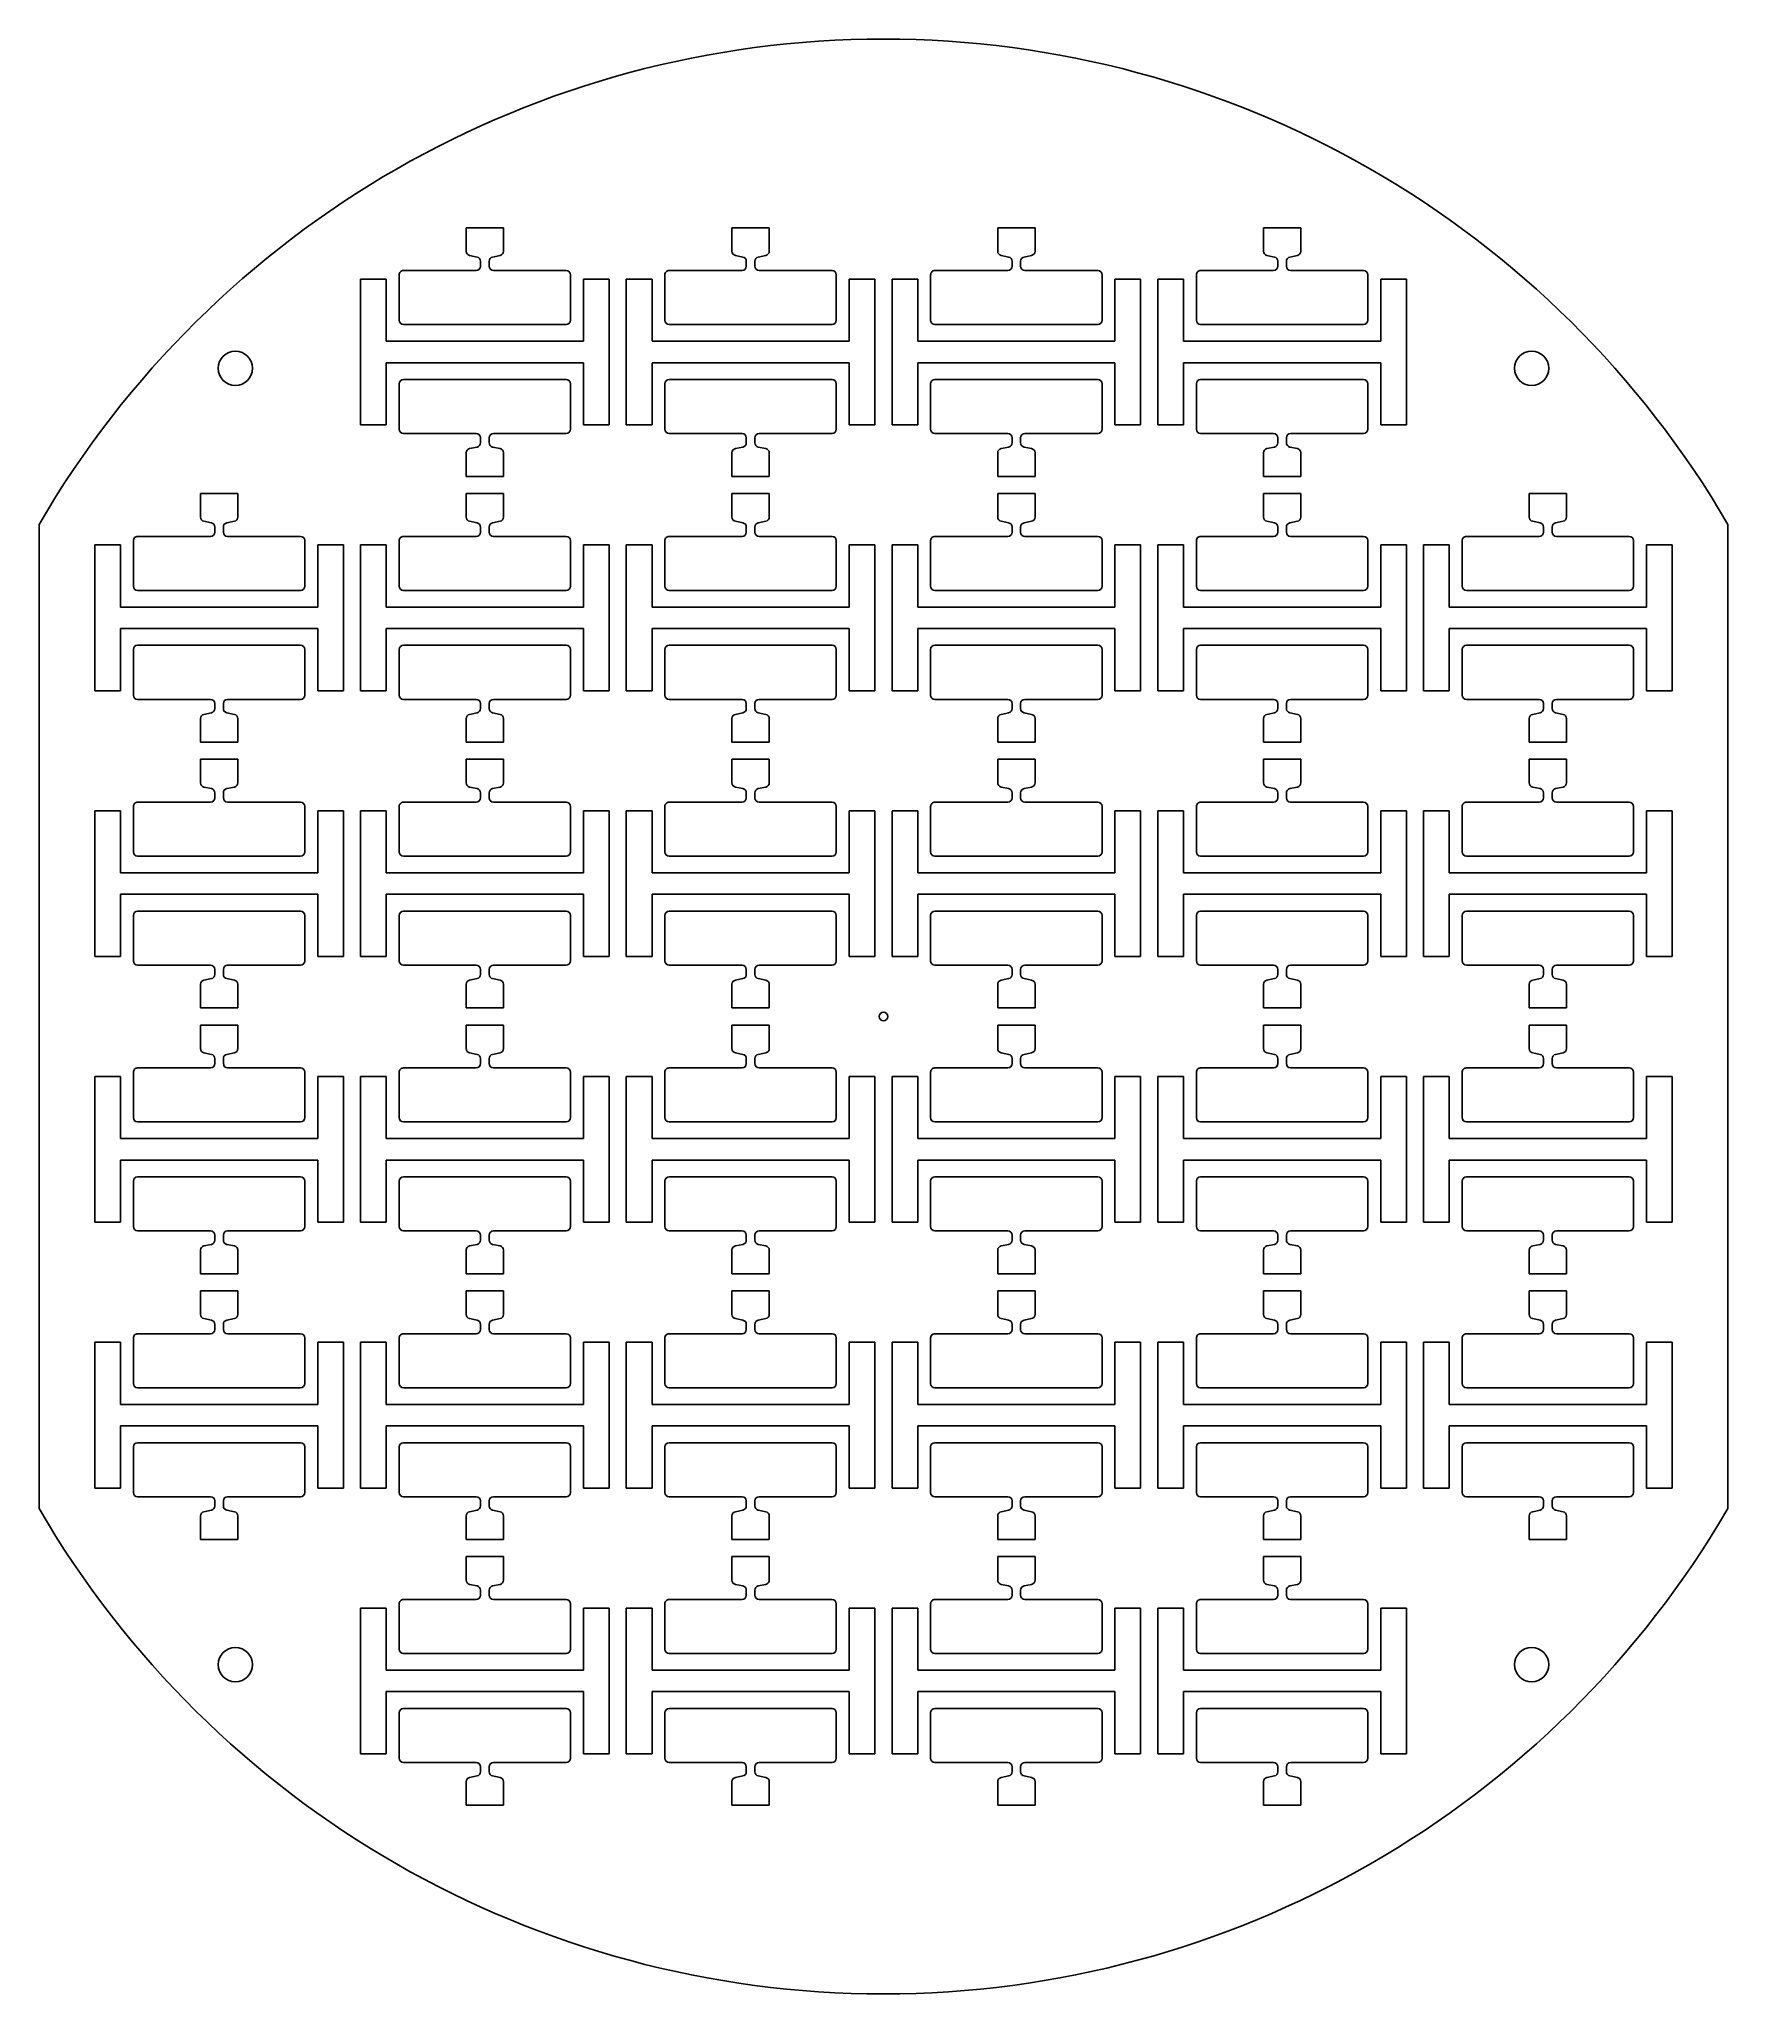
# Model space of a CAD drawing. Header units: millimetres. Extents: x 2005 to 2202, y 1694 to 1922.
import ezdxf

# ---------------------------------------------------------------- set-up
doc = ezdxf.new("R2010")
doc.units = ezdxf.units.MM
for name, color, linetype in [('mask_hole', 80, 'Continuous'), ('mask_outline', 10, 'Continuous'), ('mask_stencil', 30, 'Continuous')]:
    doc.layers.add(name, color=color, linetype=linetype)

msp = doc.modelspace()

# ---------------------------------------------------------------- linework, layer by layer
at = {"layer": 'mask_hole'}
for centre, radius in [((2028.29, 1883.33), 2), ((2179.49, 1883.33), 2), ((2103.89, 1807.73), 0.5), ((2028.29, 1732.13), 2), ((2179.49, 1732.13), 2)]:
    msp.add_circle(centre, radius, dxfattribs=at)
at = {"layer": 'mask_outline'}
for p, q in [((2005.39, 1750.33), (2005.39, 1865.13)), ((2202.39, 1865.11), (2202.39, 1750.34))]:
    msp.add_line(p, q, dxfattribs=at)
for start, end in [(30.2232, 149.7686), (210.2314, 329.7768)]:
    msp.add_arc((2103.89, 1807.73), 114, start, end, dxfattribs=at)
at = {"layer": 'mask_stencil'}
for p, q in [((2059.57, 1899.73), (2055.22, 1899.73)), ((2055.22, 1896.98), (2055.22, 1899.73)), ((2059.57, 1896.98), (2059.57, 1899.73)), ((2090.57, 1899.73), (2086.22, 1899.73)), ((2086.22, 1896.98), (2086.22, 1899.73)), ((2090.57, 1896.98), (2090.57, 1899.73)), ((2121.57, 1899.73), (2117.22, 1899.73)), ((2117.22, 1896.98), (2117.22, 1899.73)), ((2121.57, 1896.98), (2121.57, 1899.73)), ((2152.57, 1899.73), (2148.22, 1899.73)), ((2148.22, 1896.98), (2148.22, 1899.73)), ((2152.57, 1896.98), (2152.57, 1899.73)), ((2047.89, 1894.73), (2056.39, 1894.73)), ((2056.5, 1896.31), (2055.62, 1896.49)), ((2056.89, 1895.23), (2056.89, 1895.82)), ((2057.89, 1895.23), (2057.89, 1895.82)), ((2058.29, 1896.31), (2059.17, 1896.49)), ((2058.39, 1894.73), (2066.89, 1894.73)), ((2078.89, 1894.73), (2087.39, 1894.73)), ((2087.5, 1896.31), (2086.62, 1896.49)), ((2087.89, 1895.23), (2087.89, 1895.82)), ((2088.89, 1895.23), (2088.89, 1895.82)), ((2089.29, 1896.31), (2090.17, 1896.49)), ((2089.39, 1894.73), (2097.89, 1894.73)), ((2109.89, 1894.73), (2118.39, 1894.73)), ((2118.5, 1896.31), (2117.62, 1896.49)), ((2118.89, 1895.23), (2118.89, 1895.82)), ((2119.89, 1895.23), (2119.89, 1895.82)), ((2120.29, 1896.31), (2121.17, 1896.49)), ((2120.39, 1894.73), (2128.89, 1894.73)), ((2140.89, 1894.73), (2149.39, 1894.73)), ((2149.5, 1896.31), (2148.62, 1896.49)), ((2149.89, 1895.23), (2149.89, 1895.82)), ((2150.89, 1895.23), (2150.89, 1895.82)), ((2151.29, 1896.31), (2152.17, 1896.49)), ((2151.39, 1894.73), (2159.89, 1894.73)), ((2042.89, 1893.73), (2045.89, 1893.73)), ((2042.89, 1876.73), (2042.89, 1893.73)), ((2045.89, 1893.73), (2045.89, 1886.48)), ((2047.39, 1894.23), (2047.39, 1888.93)), ((2067.39, 1894.23), (2067.39, 1888.93)), ((2068.89, 1886.48), (2068.89, 1893.73)), ((2068.89, 1893.73), (2071.89, 1893.73)), ((2071.89, 1893.73), (2071.89, 1876.73)), ((2073.89, 1893.73), (2076.89, 1893.73)), ((2073.89, 1876.73), (2073.89, 1893.73)), ((2076.89, 1893.73), (2076.89, 1886.48)), ((2078.39, 1894.23), (2078.39, 1888.93)), ((2098.39, 1894.23), (2098.39, 1888.93)), ((2099.89, 1886.48), (2099.89, 1893.73)), ((2099.89, 1893.73), (2102.89, 1893.73)), ((2102.89, 1893.73), (2102.89, 1876.73)), ((2104.89, 1893.73), (2107.89, 1893.73)), ((2104.89, 1876.73), (2104.89, 1893.73)), ((2107.89, 1893.73), (2107.89, 1886.48)), ((2109.39, 1894.23), (2109.39, 1888.93)), ((2129.39, 1894.23), (2129.39, 1888.93)), ((2130.89, 1886.48), (2130.89, 1893.73)), ((2130.89, 1893.73), (2133.89, 1893.73)), ((2133.89, 1893.73), (2133.89, 1876.73)), ((2135.89, 1893.73), (2138.89, 1893.73)), ((2135.89, 1876.73), (2135.89, 1893.73)), ((2138.89, 1893.73), (2138.89, 1886.48)), ((2140.39, 1894.23), (2140.39, 1888.93)), ((2160.39, 1894.23), (2160.39, 1888.93)), ((2161.89, 1886.48), (2161.89, 1893.73)), ((2161.89, 1893.73), (2164.89, 1893.73)), ((2164.89, 1893.73), (2164.89, 1876.73)), ((2047.89, 1888.43), (2066.89, 1888.43)), ((2078.89, 1888.43), (2097.89, 1888.43)), ((2109.89, 1888.43), (2128.89, 1888.43)), ((2140.89, 1888.43), (2159.89, 1888.43)), ((2045.89, 1886.48), (2068.89, 1886.48)), ((2076.89, 1886.48), (2099.89, 1886.48)), ((2107.89, 1886.48), (2130.89, 1886.48)), ((2138.89, 1886.48), (2161.89, 1886.48)), ((2068.89, 1883.98), (2045.89, 1883.98)), ((2045.89, 1883.98), (2045.89, 1876.73)), ((2068.89, 1876.73), (2068.89, 1883.98)), ((2099.89, 1883.98), (2076.89, 1883.98)), ((2076.89, 1883.98), (2076.89, 1876.73)), ((2099.89, 1876.73), (2099.89, 1883.98)), ((2130.89, 1883.98), (2107.89, 1883.98)), ((2107.89, 1883.98), (2107.89, 1876.73)), ((2130.89, 1876.73), (2130.89, 1883.98)), ((2161.89, 1883.98), (2138.89, 1883.98)), ((2138.89, 1883.98), (2138.89, 1876.73)), ((2161.89, 1876.73), (2161.89, 1883.98)), ((2047.39, 1876.22), (2047.39, 1881.52)), ((2047.89, 1882.02), (2066.89, 1882.02)), ((2067.39, 1876.22), (2067.39, 1881.52)), ((2078.39, 1876.22), (2078.39, 1881.52)), ((2078.89, 1882.02), (2097.89, 1882.02)), ((2098.39, 1876.22), (2098.39, 1881.52)), ((2109.39, 1876.22), (2109.39, 1881.52)), ((2109.89, 1882.02), (2128.89, 1882.02)), ((2129.39, 1876.22), (2129.39, 1881.52)), ((2140.39, 1876.22), (2140.39, 1881.52)), ((2140.89, 1882.02), (2159.89, 1882.02)), ((2160.39, 1876.22), (2160.39, 1881.52)), ((2045.89, 1876.73), (2042.89, 1876.73)), ((2071.89, 1876.73), (2068.89, 1876.73)), ((2076.89, 1876.73), (2073.89, 1876.73)), ((2102.89, 1876.73), (2099.89, 1876.73)), ((2107.89, 1876.73), (2104.89, 1876.73)), ((2133.89, 1876.73), (2130.89, 1876.73)), ((2138.89, 1876.73), (2135.89, 1876.73)), ((2164.89, 1876.73), (2161.89, 1876.73)), ((2047.89, 1875.72), (2056.39, 1875.72)), ((2056.89, 1875.22), (2056.89, 1874.64)), ((2057.89, 1875.22), (2057.89, 1874.64)), ((2058.39, 1875.72), (2066.89, 1875.72)), ((2078.89, 1875.72), (2087.39, 1875.72)), ((2087.89, 1875.22), (2087.89, 1874.64)), ((2088.89, 1875.22), (2088.89, 1874.64)), ((2089.39, 1875.72), (2097.89, 1875.72)), ((2109.89, 1875.72), (2118.39, 1875.72)), ((2118.89, 1875.22), (2118.89, 1874.64)), ((2119.89, 1875.22), (2119.89, 1874.64)), ((2120.39, 1875.72), (2128.89, 1875.72)), ((2140.89, 1875.72), (2149.39, 1875.72)), ((2149.89, 1875.22), (2149.89, 1874.64)), ((2150.89, 1875.22), (2150.89, 1874.64)), ((2151.39, 1875.72), (2159.89, 1875.72)), ((2055.22, 1873.48), (2055.22, 1870.73)), ((2056.5, 1874.15), (2055.62, 1873.97)), ((2058.29, 1874.15), (2059.17, 1873.97)), ((2059.57, 1873.48), (2059.57, 1870.73)), ((2086.22, 1873.48), (2086.22, 1870.73)), ((2087.5, 1874.15), (2086.62, 1873.97)), ((2089.29, 1874.15), (2090.17, 1873.97)), ((2090.57, 1873.48), (2090.57, 1870.73)), ((2117.22, 1873.48), (2117.22, 1870.73)), ((2118.5, 1874.15), (2117.62, 1873.97)), ((2120.29, 1874.15), (2121.17, 1873.97)), ((2121.57, 1873.48), (2121.57, 1870.73)), ((2148.22, 1873.48), (2148.22, 1870.73)), ((2149.5, 1874.15), (2148.62, 1873.97)), ((2151.29, 1874.15), (2152.17, 1873.97)), ((2152.57, 1873.48), (2152.57, 1870.73)), ((2059.57, 1870.73), (2055.22, 1870.73)), ((2090.57, 1870.73), (2086.22, 1870.73)), ((2121.57, 1870.73), (2117.22, 1870.73)), ((2152.57, 1870.73), (2148.22, 1870.73)), ((2028.57, 1868.73), (2024.22, 1868.73)), ((2024.22, 1865.98), (2024.22, 1868.73)), ((2028.57, 1865.98), (2028.57, 1868.73)), ((2059.57, 1868.73), (2055.22, 1868.73)), ((2055.22, 1865.98), (2055.22, 1868.73)), ((2059.57, 1865.98), (2059.57, 1868.73)), ((2090.57, 1868.73), (2086.22, 1868.73)), ((2086.22, 1865.98), (2086.22, 1868.73)), ((2090.57, 1865.98), (2090.57, 1868.73)), ((2121.57, 1868.73), (2117.22, 1868.73)), ((2117.22, 1865.98), (2117.22, 1868.73)), ((2121.57, 1865.98), (2121.57, 1868.73)), ((2152.57, 1868.73), (2148.22, 1868.73)), ((2148.22, 1865.98), (2148.22, 1868.73)), ((2152.57, 1865.98), (2152.57, 1868.73)), ((2183.57, 1868.73), (2179.22, 1868.73)), ((2179.22, 1865.98), (2179.22, 1868.73)), ((2183.57, 1865.98), (2183.57, 1868.73)), ((2025.5, 1865.31), (2024.62, 1865.49)), ((2027.29, 1865.31), (2028.17, 1865.49)), ((2056.5, 1865.31), (2055.62, 1865.49)), ((2058.29, 1865.31), (2059.17, 1865.49)), ((2087.5, 1865.31), (2086.62, 1865.49)), ((2089.29, 1865.31), (2090.17, 1865.49)), ((2118.5, 1865.31), (2117.62, 1865.49)), ((2120.29, 1865.31), (2121.17, 1865.49)), ((2149.5, 1865.31), (2148.62, 1865.49)), ((2151.29, 1865.31), (2152.17, 1865.49)), ((2180.5, 1865.31), (2179.62, 1865.49)), ((2182.29, 1865.31), (2183.17, 1865.49)), ((2016.39, 1863.23), (2016.39, 1857.93)), ((2016.89, 1863.73), (2025.39, 1863.73)), ((2025.89, 1864.23), (2025.89, 1864.82)), ((2026.89, 1864.23), (2026.89, 1864.82)), ((2027.39, 1863.73), (2035.89, 1863.73)), ((2036.39, 1863.23), (2036.39, 1857.93)), ((2047.39, 1863.23), (2047.39, 1857.93)), ((2047.89, 1863.73), (2056.39, 1863.73)), ((2056.89, 1864.23), (2056.89, 1864.82)), ((2057.89, 1864.23), (2057.89, 1864.82)), ((2058.39, 1863.73), (2066.89, 1863.73)), ((2067.39, 1863.23), (2067.39, 1857.93)), ((2078.39, 1863.23), (2078.39, 1857.93)), ((2078.89, 1863.73), (2087.39, 1863.73)), ((2087.89, 1864.23), (2087.89, 1864.82)), ((2088.89, 1864.23), (2088.89, 1864.82)), ((2089.39, 1863.73), (2097.89, 1863.73)), ((2098.39, 1863.23), (2098.39, 1857.93)), ((2109.39, 1863.23), (2109.39, 1857.93)), ((2109.89, 1863.73), (2118.39, 1863.73)), ((2118.89, 1864.23), (2118.89, 1864.82)), ((2119.89, 1864.23), (2119.89, 1864.82)), ((2120.39, 1863.73), (2128.89, 1863.73)), ((2129.39, 1863.23), (2129.39, 1857.93)), ((2140.39, 1863.23), (2140.39, 1857.93)), ((2140.89, 1863.73), (2149.39, 1863.73)), ((2149.89, 1864.23), (2149.89, 1864.82)), ((2150.89, 1864.23), (2150.89, 1864.82)), ((2151.39, 1863.73), (2159.89, 1863.73)), ((2160.39, 1863.23), (2160.39, 1857.93)), ((2171.39, 1863.23), (2171.39, 1857.93)), ((2171.89, 1863.73), (2180.39, 1863.73)), ((2180.89, 1864.23), (2180.89, 1864.82)), ((2181.89, 1864.23), (2181.89, 1864.82)), ((2182.39, 1863.73), (2190.89, 1863.73)), ((2191.39, 1863.23), (2191.39, 1857.93)), ((2011.89, 1862.73), (2014.89, 1862.73)), ((2011.89, 1845.73), (2011.89, 1862.73)), ((2014.89, 1862.73), (2014.89, 1855.48)), ((2037.89, 1855.48), (2037.89, 1862.73)), ((2037.89, 1862.73), (2040.89, 1862.73)), ((2040.89, 1862.73), (2040.89, 1845.73)), ((2042.89, 1862.73), (2045.89, 1862.73)), ((2042.89, 1845.73), (2042.89, 1862.73)), ((2045.89, 1862.73), (2045.89, 1855.48)), ((2068.89, 1855.48), (2068.89, 1862.73)), ((2068.89, 1862.73), (2071.89, 1862.73)), ((2071.89, 1862.73), (2071.89, 1845.73)), ((2073.89, 1862.73), (2076.89, 1862.73)), ((2073.89, 1845.73), (2073.89, 1862.73)), ((2076.89, 1862.73), (2076.89, 1855.48)), ((2099.89, 1855.48), (2099.89, 1862.73)), ((2099.89, 1862.73), (2102.89, 1862.73)), ((2102.89, 1862.73), (2102.89, 1845.73)), ((2104.89, 1862.73), (2107.89, 1862.73)), ((2104.89, 1845.73), (2104.89, 1862.73)), ((2107.89, 1862.73), (2107.89, 1855.48)), ((2130.89, 1855.48), (2130.89, 1862.73)), ((2130.89, 1862.73), (2133.89, 1862.73)), ((2133.89, 1862.73), (2133.89, 1845.73)), ((2135.89, 1862.73), (2138.89, 1862.73)), ((2135.89, 1845.73), (2135.89, 1862.73)), ((2138.89, 1862.73), (2138.89, 1855.48)), ((2161.89, 1855.48), (2161.89, 1862.73)), ((2161.89, 1862.73), (2164.89, 1862.73)), ((2164.89, 1862.73), (2164.89, 1845.73)), ((2166.89, 1862.73), (2169.89, 1862.73)), ((2166.89, 1845.73), (2166.89, 1862.73)), ((2169.89, 1862.73), (2169.89, 1855.48)), ((2192.89, 1855.48), (2192.89, 1862.73)), ((2192.89, 1862.73), (2195.89, 1862.73)), ((2195.89, 1862.73), (2195.89, 1845.73)), ((2016.89, 1857.43), (2035.89, 1857.43)), ((2047.89, 1857.43), (2066.89, 1857.43)), ((2078.89, 1857.43), (2097.89, 1857.43)), ((2109.89, 1857.43), (2128.89, 1857.43)), ((2140.89, 1857.43), (2159.89, 1857.43)), ((2171.89, 1857.43), (2190.89, 1857.43)), ((2014.89, 1855.48), (2037.89, 1855.48)), ((2045.89, 1855.48), (2068.89, 1855.48)), ((2076.89, 1855.48), (2099.89, 1855.48)), ((2107.89, 1855.48), (2130.89, 1855.48)), ((2138.89, 1855.48), (2161.89, 1855.48)), ((2169.89, 1855.48), (2192.89, 1855.48)), ((2037.89, 1852.98), (2014.89, 1852.98)), ((2014.89, 1852.98), (2014.89, 1845.73)), ((2037.89, 1845.73), (2037.89, 1852.98)), ((2068.89, 1852.98), (2045.89, 1852.98)), ((2045.89, 1852.98), (2045.89, 1845.73)), ((2068.89, 1845.73), (2068.89, 1852.98)), ((2099.89, 1852.98), (2076.89, 1852.98)), ((2076.89, 1852.98), (2076.89, 1845.73)), ((2099.89, 1845.73), (2099.89, 1852.98)), ((2130.89, 1852.98), (2107.89, 1852.98)), ((2107.89, 1852.98), (2107.89, 1845.73)), ((2130.89, 1845.73), (2130.89, 1852.98)), ((2161.89, 1852.98), (2138.89, 1852.98)), ((2138.89, 1852.98), (2138.89, 1845.73)), ((2161.89, 1845.73), (2161.89, 1852.98)), ((2192.89, 1852.98), (2169.89, 1852.98)), ((2169.89, 1852.98), (2169.89, 1845.73)), ((2192.89, 1845.73), (2192.89, 1852.98)), ((2016.39, 1845.22), (2016.39, 1850.52)), ((2016.89, 1851.02), (2035.89, 1851.02)), ((2036.39, 1845.22), (2036.39, 1850.52)), ((2047.39, 1845.22), (2047.39, 1850.52)), ((2047.89, 1851.02), (2066.89, 1851.02)), ((2067.39, 1845.22), (2067.39, 1850.52)), ((2078.39, 1845.22), (2078.39, 1850.52)), ((2078.89, 1851.02), (2097.89, 1851.02)), ((2098.39, 1845.22), (2098.39, 1850.52)), ((2109.39, 1845.22), (2109.39, 1850.52)), ((2109.89, 1851.02), (2128.89, 1851.02)), ((2129.39, 1845.22), (2129.39, 1850.52)), ((2140.39, 1845.22), (2140.39, 1850.52)), ((2140.89, 1851.02), (2159.89, 1851.02)), ((2160.39, 1845.22), (2160.39, 1850.52)), ((2171.39, 1845.22), (2171.39, 1850.52)), ((2171.89, 1851.02), (2190.89, 1851.02)), ((2191.39, 1845.22), (2191.39, 1850.52)), ((2014.89, 1845.73), (2011.89, 1845.73)), ((2016.89, 1844.72), (2025.39, 1844.72)), ((2027.39, 1844.72), (2035.89, 1844.72)), ((2040.89, 1845.73), (2037.89, 1845.73)), ((2045.89, 1845.73), (2042.89, 1845.73)), ((2047.89, 1844.72), (2056.39, 1844.72)), ((2058.39, 1844.72), (2066.89, 1844.72)), ((2071.89, 1845.73), (2068.89, 1845.73)), ((2076.89, 1845.73), (2073.89, 1845.73)), ((2078.89, 1844.72), (2087.39, 1844.72)), ((2089.39, 1844.72), (2097.89, 1844.72)), ((2102.89, 1845.73), (2099.89, 1845.73)), ((2107.89, 1845.73), (2104.89, 1845.73)), ((2109.89, 1844.72), (2118.39, 1844.72)), ((2120.39, 1844.72), (2128.89, 1844.72)), ((2133.89, 1845.73), (2130.89, 1845.73)), ((2138.89, 1845.73), (2135.89, 1845.73)), ((2140.89, 1844.72), (2149.39, 1844.72)), ((2151.39, 1844.72), (2159.89, 1844.72)), ((2164.89, 1845.73), (2161.89, 1845.73)), ((2169.89, 1845.73), (2166.89, 1845.73)), ((2171.89, 1844.72), (2180.39, 1844.72)), ((2182.39, 1844.72), (2190.89, 1844.72)), ((2195.89, 1845.73), (2192.89, 1845.73)), ((2024.22, 1842.48), (2024.22, 1839.73)), ((2025.5, 1843.15), (2024.62, 1842.97)), ((2025.89, 1844.22), (2025.89, 1843.64)), ((2026.89, 1844.22), (2026.89, 1843.64)), ((2027.29, 1843.15), (2028.17, 1842.97)), ((2028.57, 1842.48), (2028.57, 1839.73)), ((2055.22, 1842.48), (2055.22, 1839.73)), ((2056.5, 1843.15), (2055.62, 1842.97)), ((2056.89, 1844.22), (2056.89, 1843.64)), ((2057.89, 1844.22), (2057.89, 1843.64)), ((2058.29, 1843.15), (2059.17, 1842.97)), ((2059.57, 1842.48), (2059.57, 1839.73)), ((2086.22, 1842.48), (2086.22, 1839.73)), ((2087.5, 1843.15), (2086.62, 1842.97)), ((2087.89, 1844.22), (2087.89, 1843.64)), ((2088.89, 1844.22), (2088.89, 1843.64)), ((2089.29, 1843.15), (2090.17, 1842.97)), ((2090.57, 1842.48), (2090.57, 1839.73)), ((2117.22, 1842.48), (2117.22, 1839.73)), ((2118.5, 1843.15), (2117.62, 1842.97)), ((2118.89, 1844.22), (2118.89, 1843.64)), ((2119.89, 1844.22), (2119.89, 1843.64)), ((2120.29, 1843.15), (2121.17, 1842.97)), ((2121.57, 1842.48), (2121.57, 1839.73)), ((2148.22, 1842.48), (2148.22, 1839.73)), ((2149.5, 1843.15), (2148.62, 1842.97)), ((2149.89, 1844.22), (2149.89, 1843.64)), ((2150.89, 1844.22), (2150.89, 1843.64)), ((2151.29, 1843.15), (2152.17, 1842.97)), ((2152.57, 1842.48), (2152.57, 1839.73)), ((2179.22, 1842.48), (2179.22, 1839.73)), ((2180.5, 1843.15), (2179.62, 1842.97)), ((2180.89, 1844.22), (2180.89, 1843.64)), ((2181.89, 1844.22), (2181.89, 1843.64)), ((2182.29, 1843.15), (2183.17, 1842.97)), ((2183.57, 1842.48), (2183.57, 1839.73)), ((2028.57, 1839.73), (2024.22, 1839.73)), ((2028.57, 1837.73), (2024.22, 1837.73)), ((2024.22, 1834.98), (2024.22, 1837.73)), ((2028.57, 1834.98), (2028.57, 1837.73)), ((2059.57, 1839.73), (2055.22, 1839.73)), ((2059.57, 1837.73), (2055.22, 1837.73)), ((2055.22, 1834.98), (2055.22, 1837.73)), ((2059.57, 1834.98), (2059.57, 1837.73)), ((2090.57, 1839.73), (2086.22, 1839.73)), ((2090.57, 1837.73), (2086.22, 1837.73)), ((2086.22, 1834.98), (2086.22, 1837.73)), ((2090.57, 1834.98), (2090.57, 1837.73)), ((2121.57, 1839.73), (2117.22, 1839.73)), ((2121.57, 1837.73), (2117.22, 1837.73)), ((2117.22, 1834.98), (2117.22, 1837.73)), ((2121.57, 1834.98), (2121.57, 1837.73)), ((2152.57, 1839.73), (2148.22, 1839.73)), ((2152.57, 1837.73), (2148.22, 1837.73)), ((2148.22, 1834.98), (2148.22, 1837.73)), ((2152.57, 1834.98), (2152.57, 1837.73)), ((2183.57, 1839.73), (2179.22, 1839.73)), ((2183.57, 1837.73), (2179.22, 1837.73)), ((2179.22, 1834.98), (2179.22, 1837.73)), ((2183.57, 1834.98), (2183.57, 1837.73)), ((2025.5, 1834.31), (2024.62, 1834.49)), ((2025.89, 1833.23), (2025.89, 1833.82)), ((2026.89, 1833.23), (2026.89, 1833.82)), ((2027.29, 1834.31), (2028.17, 1834.49)), ((2056.5, 1834.31), (2055.62, 1834.49)), ((2056.89, 1833.23), (2056.89, 1833.82)), ((2057.89, 1833.23), (2057.89, 1833.82)), ((2058.29, 1834.31), (2059.17, 1834.49)), ((2087.5, 1834.31), (2086.62, 1834.49)), ((2087.89, 1833.23), (2087.89, 1833.82)), ((2088.89, 1833.23), (2088.89, 1833.82)), ((2089.29, 1834.31), (2090.17, 1834.49)), ((2118.5, 1834.31), (2117.62, 1834.49)), ((2118.89, 1833.23), (2118.89, 1833.82)), ((2119.89, 1833.23), (2119.89, 1833.82)), ((2120.29, 1834.31), (2121.17, 1834.49)), ((2149.5, 1834.31), (2148.62, 1834.49)), ((2149.89, 1833.23), (2149.89, 1833.82)), ((2150.89, 1833.23), (2150.89, 1833.82)), ((2151.29, 1834.31), (2152.17, 1834.49)), ((2180.5, 1834.31), (2179.62, 1834.49)), ((2180.89, 1833.23), (2180.89, 1833.82)), ((2181.89, 1833.23), (2181.89, 1833.82)), ((2182.29, 1834.31), (2183.17, 1834.49)), ((2011.89, 1831.73), (2014.89, 1831.73)), ((2011.89, 1814.73), (2011.89, 1831.73)), ((2014.89, 1831.73), (2014.89, 1824.48)), ((2016.39, 1832.23), (2016.39, 1826.93)), ((2016.89, 1832.73), (2025.39, 1832.73)), ((2027.39, 1832.73), (2035.89, 1832.73)), ((2036.39, 1832.23), (2036.39, 1826.93)), ((2037.89, 1824.48), (2037.89, 1831.73)), ((2037.89, 1831.73), (2040.89, 1831.73)), ((2040.89, 1831.73), (2040.89, 1814.73)), ((2042.89, 1831.73), (2045.89, 1831.73)), ((2042.89, 1814.73), (2042.89, 1831.73)), ((2045.89, 1831.73), (2045.89, 1824.48)), ((2047.39, 1832.23), (2047.39, 1826.93)), ((2047.89, 1832.73), (2056.39, 1832.73)), ((2058.39, 1832.73), (2066.89, 1832.73)), ((2067.39, 1832.23), (2067.39, 1826.93)), ((2068.89, 1824.48), (2068.89, 1831.73)), ((2068.89, 1831.73), (2071.89, 1831.73)), ((2071.89, 1831.73), (2071.89, 1814.73)), ((2073.89, 1831.73), (2076.89, 1831.73)), ((2073.89, 1814.73), (2073.89, 1831.73)), ((2076.89, 1831.73), (2076.89, 1824.48)), ((2078.39, 1832.23), (2078.39, 1826.93)), ((2078.89, 1832.73), (2087.39, 1832.73)), ((2089.39, 1832.73), (2097.89, 1832.73)), ((2098.39, 1832.23), (2098.39, 1826.93)), ((2099.89, 1824.48), (2099.89, 1831.73)), ((2099.89, 1831.73), (2102.89, 1831.73)), ((2102.89, 1831.73), (2102.89, 1814.73)), ((2104.89, 1831.73), (2107.89, 1831.73)), ((2104.89, 1814.73), (2104.89, 1831.73)), ((2107.89, 1831.73), (2107.89, 1824.48)), ((2109.39, 1832.23), (2109.39, 1826.93)), ((2109.89, 1832.73), (2118.39, 1832.73)), ((2120.39, 1832.73), (2128.89, 1832.73)), ((2129.39, 1832.23), (2129.39, 1826.93)), ((2130.89, 1824.48), (2130.89, 1831.73)), ((2130.89, 1831.73), (2133.89, 1831.73)), ((2133.89, 1831.73), (2133.89, 1814.73)), ((2135.89, 1831.73), (2138.89, 1831.73)), ((2135.89, 1814.73), (2135.89, 1831.73)), ((2138.89, 1831.73), (2138.89, 1824.48)), ((2140.39, 1832.23), (2140.39, 1826.93)), ((2140.89, 1832.73), (2149.39, 1832.73)), ((2151.39, 1832.73), (2159.89, 1832.73)), ((2160.39, 1832.23), (2160.39, 1826.93)), ((2161.89, 1824.48), (2161.89, 1831.73)), ((2161.89, 1831.73), (2164.89, 1831.73)), ((2164.89, 1831.73), (2164.89, 1814.73)), ((2166.89, 1831.73), (2169.89, 1831.73)), ((2166.89, 1814.73), (2166.89, 1831.73)), ((2169.89, 1831.73), (2169.89, 1824.48)), ((2171.39, 1832.23), (2171.39, 1826.93)), ((2171.89, 1832.73), (2180.39, 1832.73)), ((2182.39, 1832.73), (2190.89, 1832.73)), ((2191.39, 1832.23), (2191.39, 1826.93)), ((2192.89, 1824.48), (2192.89, 1831.73)), ((2192.89, 1831.73), (2195.89, 1831.73)), ((2195.89, 1831.73), (2195.89, 1814.73)), ((2016.89, 1826.43), (2035.89, 1826.43)), ((2047.89, 1826.43), (2066.89, 1826.43)), ((2078.89, 1826.43), (2097.89, 1826.43)), ((2109.89, 1826.43), (2128.89, 1826.43)), ((2140.89, 1826.43), (2159.89, 1826.43)), ((2171.89, 1826.43), (2190.89, 1826.43)), ((2014.89, 1824.48), (2037.89, 1824.48)), ((2045.89, 1824.48), (2068.89, 1824.48)), ((2076.89, 1824.48), (2099.89, 1824.48)), ((2107.89, 1824.48), (2130.89, 1824.48)), ((2138.89, 1824.48), (2161.89, 1824.48)), ((2169.89, 1824.48), (2192.89, 1824.48)), ((2037.89, 1821.98), (2014.89, 1821.98)), ((2014.89, 1821.98), (2014.89, 1814.73)), ((2037.89, 1814.73), (2037.89, 1821.98)), ((2068.89, 1821.98), (2045.89, 1821.98)), ((2045.89, 1821.98), (2045.89, 1814.73)), ((2068.89, 1814.73), (2068.89, 1821.98)), ((2099.89, 1821.98), (2076.89, 1821.98)), ((2076.89, 1821.98), (2076.89, 1814.73)), ((2099.89, 1814.73), (2099.89, 1821.98)), ((2130.89, 1821.98), (2107.89, 1821.98)), ((2107.89, 1821.98), (2107.89, 1814.73)), ((2130.89, 1814.73), (2130.89, 1821.98)), ((2161.89, 1821.98), (2138.89, 1821.98)), ((2138.89, 1821.98), (2138.89, 1814.73)), ((2161.89, 1814.73), (2161.89, 1821.98)), ((2192.89, 1821.98), (2169.89, 1821.98)), ((2169.89, 1821.98), (2169.89, 1814.73)), ((2192.89, 1814.73), (2192.89, 1821.98)), ((2016.39, 1814.22), (2016.39, 1819.52)), ((2016.89, 1820.02), (2035.89, 1820.02)), ((2036.39, 1814.22), (2036.39, 1819.52)), ((2047.39, 1814.22), (2047.39, 1819.52)), ((2047.89, 1820.02), (2066.89, 1820.02)), ((2067.39, 1814.22), (2067.39, 1819.52)), ((2078.39, 1814.22), (2078.39, 1819.52)), ((2078.89, 1820.02), (2097.89, 1820.02)), ((2098.39, 1814.22), (2098.39, 1819.52)), ((2109.39, 1814.22), (2109.39, 1819.52)), ((2109.89, 1820.02), (2128.89, 1820.02)), ((2129.39, 1814.22), (2129.39, 1819.52)), ((2140.39, 1814.22), (2140.39, 1819.52)), ((2140.89, 1820.02), (2159.89, 1820.02)), ((2160.39, 1814.22), (2160.39, 1819.52)), ((2171.39, 1814.22), (2171.39, 1819.52)), ((2171.89, 1820.02), (2190.89, 1820.02)), ((2191.39, 1814.22), (2191.39, 1819.52)), ((2014.89, 1814.73), (2011.89, 1814.73)), ((2016.89, 1813.72), (2025.39, 1813.72)), ((2025.89, 1813.22), (2025.89, 1812.64)), ((2026.89, 1813.22), (2026.89, 1812.64)), ((2027.39, 1813.72), (2035.89, 1813.72)), ((2040.89, 1814.73), (2037.89, 1814.73)), ((2045.89, 1814.73), (2042.89, 1814.73)), ((2047.89, 1813.72), (2056.39, 1813.72)), ((2056.89, 1813.22), (2056.89, 1812.64)), ((2057.89, 1813.22), (2057.89, 1812.64)), ((2058.39, 1813.72), (2066.89, 1813.72)), ((2071.89, 1814.73), (2068.89, 1814.73)), ((2076.89, 1814.73), (2073.89, 1814.73)), ((2078.89, 1813.72), (2087.39, 1813.72)), ((2087.89, 1813.22), (2087.89, 1812.64)), ((2088.89, 1813.22), (2088.89, 1812.64)), ((2089.39, 1813.72), (2097.89, 1813.72)), ((2102.89, 1814.73), (2099.89, 1814.73)), ((2107.89, 1814.73), (2104.89, 1814.73)), ((2109.89, 1813.72), (2118.39, 1813.72)), ((2118.89, 1813.22), (2118.89, 1812.64)), ((2119.89, 1813.22), (2119.89, 1812.64)), ((2120.39, 1813.72), (2128.89, 1813.72)), ((2133.89, 1814.73), (2130.89, 1814.73)), ((2138.89, 1814.73), (2135.89, 1814.73)), ((2140.89, 1813.72), (2149.39, 1813.72)), ((2149.89, 1813.22), (2149.89, 1812.64)), ((2150.89, 1813.22), (2150.89, 1812.64)), ((2151.39, 1813.72), (2159.89, 1813.72)), ((2164.89, 1814.73), (2161.89, 1814.73)), ((2169.89, 1814.73), (2166.89, 1814.73)), ((2171.89, 1813.72), (2180.39, 1813.72)), ((2180.89, 1813.22), (2180.89, 1812.64)), ((2181.89, 1813.22), (2181.89, 1812.64)), ((2182.39, 1813.72), (2190.89, 1813.72)), ((2195.89, 1814.73), (2192.89, 1814.73)), ((2024.22, 1811.48), (2024.22, 1808.73)), ((2025.5, 1812.15), (2024.62, 1811.97)), ((2027.29, 1812.15), (2028.17, 1811.97)), ((2028.57, 1811.48), (2028.57, 1808.73)), ((2055.22, 1811.48), (2055.22, 1808.73)), ((2056.5, 1812.15), (2055.62, 1811.97)), ((2058.29, 1812.15), (2059.17, 1811.97)), ((2059.57, 1811.48), (2059.57, 1808.73)), ((2086.22, 1811.48), (2086.22, 1808.73)), ((2087.5, 1812.15), (2086.62, 1811.97)), ((2089.29, 1812.15), (2090.17, 1811.97)), ((2090.57, 1811.48), (2090.57, 1808.73)), ((2117.22, 1811.48), (2117.22, 1808.73)), ((2118.5, 1812.15), (2117.62, 1811.97)), ((2120.29, 1812.15), (2121.17, 1811.97)), ((2121.57, 1811.48), (2121.57, 1808.73)), ((2148.22, 1811.48), (2148.22, 1808.73)), ((2149.5, 1812.15), (2148.62, 1811.97)), ((2151.29, 1812.15), (2152.17, 1811.97)), ((2152.57, 1811.48), (2152.57, 1808.73)), ((2179.22, 1811.48), (2179.22, 1808.73)), ((2180.5, 1812.15), (2179.62, 1811.97)), ((2182.29, 1812.15), (2183.17, 1811.97)), ((2183.57, 1811.48), (2183.57, 1808.73)), ((2028.57, 1808.73), (2024.22, 1808.73)), ((2059.57, 1808.73), (2055.22, 1808.73)), ((2090.57, 1808.73), (2086.22, 1808.73)), ((2121.57, 1808.73), (2117.22, 1808.73)), ((2152.57, 1808.73), (2148.22, 1808.73)), ((2183.57, 1808.73), (2179.22, 1808.73)), ((2028.57, 1806.73), (2024.22, 1806.73)), ((2024.22, 1803.98), (2024.22, 1806.73)), ((2028.57, 1803.98), (2028.57, 1806.73)), ((2059.57, 1806.73), (2055.22, 1806.73)), ((2055.22, 1803.98), (2055.22, 1806.73)), ((2059.57, 1803.98), (2059.57, 1806.73)), ((2090.57, 1806.73), (2086.22, 1806.73)), ((2086.22, 1803.98), (2086.22, 1806.73)), ((2090.57, 1803.98), (2090.57, 1806.73)), ((2121.57, 1806.73), (2117.22, 1806.73)), ((2117.22, 1803.98), (2117.22, 1806.73)), ((2121.57, 1803.98), (2121.57, 1806.73)), ((2152.57, 1806.73), (2148.22, 1806.73)), ((2148.22, 1803.98), (2148.22, 1806.73)), ((2152.57, 1803.98), (2152.57, 1806.73)), ((2183.57, 1806.73), (2179.22, 1806.73)), ((2179.22, 1803.98), (2179.22, 1806.73)), ((2183.57, 1803.98), (2183.57, 1806.73)), ((2025.5, 1803.31), (2024.62, 1803.49)), ((2027.29, 1803.31), (2028.17, 1803.49)), ((2056.5, 1803.31), (2055.62, 1803.49)), ((2058.29, 1803.31), (2059.17, 1803.49)), ((2087.5, 1803.31), (2086.62, 1803.49)), ((2089.29, 1803.31), (2090.17, 1803.49)), ((2118.5, 1803.31), (2117.62, 1803.49)), ((2120.29, 1803.31), (2121.17, 1803.49)), ((2149.5, 1803.31), (2148.62, 1803.49)), ((2151.29, 1803.31), (2152.17, 1803.49)), ((2180.5, 1803.31), (2179.62, 1803.49)), ((2182.29, 1803.31), (2183.17, 1803.49)), ((2016.39, 1801.23), (2016.39, 1795.93)), ((2016.89, 1801.73), (2025.39, 1801.73)), ((2025.89, 1802.23), (2025.89, 1802.82)), ((2026.89, 1802.23), (2026.89, 1802.82)), ((2027.39, 1801.73), (2035.89, 1801.73)), ((2036.39, 1801.23), (2036.39, 1795.93)), ((2047.39, 1801.23), (2047.39, 1795.93)), ((2047.89, 1801.73), (2056.39, 1801.73)), ((2056.89, 1802.23), (2056.89, 1802.82)), ((2057.89, 1802.23), (2057.89, 1802.82)), ((2058.39, 1801.73), (2066.89, 1801.73)), ((2067.39, 1801.23), (2067.39, 1795.93)), ((2078.39, 1801.23), (2078.39, 1795.93)), ((2078.89, 1801.73), (2087.39, 1801.73)), ((2087.89, 1802.23), (2087.89, 1802.82)), ((2088.89, 1802.23), (2088.89, 1802.82)), ((2089.39, 1801.73), (2097.89, 1801.73)), ((2098.39, 1801.23), (2098.39, 1795.93)), ((2109.39, 1801.23), (2109.39, 1795.93)), ((2109.89, 1801.73), (2118.39, 1801.73)), ((2118.89, 1802.23), (2118.89, 1802.82)), ((2119.89, 1802.23), (2119.89, 1802.82)), ((2120.39, 1801.73), (2128.89, 1801.73)), ((2129.39, 1801.23), (2129.39, 1795.93)), ((2140.39, 1801.23), (2140.39, 1795.93)), ((2140.89, 1801.73), (2149.39, 1801.73)), ((2149.89, 1802.23), (2149.89, 1802.82)), ((2150.89, 1802.23), (2150.89, 1802.82)), ((2151.39, 1801.73), (2159.89, 1801.73)), ((2160.39, 1801.23), (2160.39, 1795.93)), ((2171.39, 1801.23), (2171.39, 1795.93)), ((2171.89, 1801.73), (2180.39, 1801.73)), ((2180.89, 1802.23), (2180.89, 1802.82)), ((2181.89, 1802.23), (2181.89, 1802.82)), ((2182.39, 1801.73), (2190.89, 1801.73)), ((2191.39, 1801.23), (2191.39, 1795.93)), ((2011.89, 1800.73), (2014.89, 1800.73)), ((2011.89, 1783.73), (2011.89, 1800.73)), ((2014.89, 1800.73), (2014.89, 1793.48)), ((2037.89, 1793.48), (2037.89, 1800.73)), ((2037.89, 1800.73), (2040.89, 1800.73)), ((2040.89, 1800.73), (2040.89, 1783.73)), ((2042.89, 1800.73), (2045.89, 1800.73)), ((2042.89, 1783.73), (2042.89, 1800.73)), ((2045.89, 1800.73), (2045.89, 1793.48)), ((2068.89, 1793.48), (2068.89, 1800.73)), ((2068.89, 1800.73), (2071.89, 1800.73)), ((2071.89, 1800.73), (2071.89, 1783.73)), ((2073.89, 1800.73), (2076.89, 1800.73)), ((2073.89, 1783.73), (2073.89, 1800.73)), ((2076.89, 1800.73), (2076.89, 1793.48)), ((2099.89, 1793.48), (2099.89, 1800.73)), ((2099.89, 1800.73), (2102.89, 1800.73)), ((2102.89, 1800.73), (2102.89, 1783.73)), ((2104.89, 1800.73), (2107.89, 1800.73)), ((2104.89, 1783.73), (2104.89, 1800.73)), ((2107.89, 1800.73), (2107.89, 1793.48)), ((2130.89, 1793.48), (2130.89, 1800.73)), ((2130.89, 1800.73), (2133.89, 1800.73)), ((2133.89, 1800.73), (2133.89, 1783.73)), ((2135.89, 1800.73), (2138.89, 1800.73)), ((2135.89, 1783.73), (2135.89, 1800.73)), ((2138.89, 1800.73), (2138.89, 1793.48)), ((2161.89, 1793.48), (2161.89, 1800.73)), ((2161.89, 1800.73), (2164.89, 1800.73)), ((2164.89, 1800.73), (2164.89, 1783.73)), ((2166.89, 1800.73), (2169.89, 1800.73)), ((2166.89, 1783.73), (2166.89, 1800.73)), ((2169.89, 1800.73), (2169.89, 1793.48)), ((2192.89, 1793.48), (2192.89, 1800.73)), ((2192.89, 1800.73), (2195.89, 1800.73)), ((2195.89, 1800.73), (2195.89, 1783.73)), ((2016.89, 1795.43), (2035.89, 1795.43)), ((2047.89, 1795.43), (2066.89, 1795.43)), ((2078.89, 1795.43), (2097.89, 1795.43)), ((2109.89, 1795.43), (2128.89, 1795.43)), ((2140.89, 1795.43), (2159.89, 1795.43)), ((2171.89, 1795.43), (2190.89, 1795.43)), ((2014.89, 1793.48), (2037.89, 1793.48)), ((2045.89, 1793.48), (2068.89, 1793.48)), ((2076.89, 1793.48), (2099.89, 1793.48)), ((2107.89, 1793.48), (2130.89, 1793.48)), ((2138.89, 1793.48), (2161.89, 1793.48)), ((2169.89, 1793.48), (2192.89, 1793.48)), ((2037.89, 1790.98), (2014.89, 1790.98)), ((2014.89, 1790.98), (2014.89, 1783.73)), ((2037.89, 1783.73), (2037.89, 1790.98)), ((2068.89, 1790.98), (2045.89, 1790.98)), ((2045.89, 1790.98), (2045.89, 1783.73)), ((2068.89, 1783.73), (2068.89, 1790.98)), ((2099.89, 1790.98), (2076.89, 1790.98)), ((2076.89, 1790.98), (2076.89, 1783.73)), ((2099.89, 1783.73), (2099.89, 1790.98)), ((2130.89, 1790.98), (2107.89, 1790.98)), ((2107.89, 1790.98), (2107.89, 1783.73)), ((2130.89, 1783.73), (2130.89, 1790.98)), ((2161.89, 1790.98), (2138.89, 1790.98)), ((2138.89, 1790.98), (2138.89, 1783.73)), ((2161.89, 1783.73), (2161.89, 1790.98)), ((2192.89, 1790.98), (2169.89, 1790.98)), ((2169.89, 1790.98), (2169.89, 1783.73)), ((2192.89, 1783.73), (2192.89, 1790.98)), ((2016.39, 1783.22), (2016.39, 1788.52)), ((2016.89, 1789.02), (2035.89, 1789.02)), ((2036.39, 1783.22), (2036.39, 1788.52)), ((2047.39, 1783.22), (2047.39, 1788.52)), ((2047.89, 1789.02), (2066.89, 1789.02)), ((2067.39, 1783.22), (2067.39, 1788.52)), ((2078.39, 1783.22), (2078.39, 1788.52)), ((2078.89, 1789.02), (2097.89, 1789.02)), ((2098.39, 1783.22), (2098.39, 1788.52)), ((2109.39, 1783.22), (2109.39, 1788.52)), ((2109.89, 1789.02), (2128.89, 1789.02)), ((2129.39, 1783.22), (2129.39, 1788.52)), ((2140.39, 1783.22), (2140.39, 1788.52)), ((2140.89, 1789.02), (2159.89, 1789.02)), ((2160.39, 1783.22), (2160.39, 1788.52)), ((2171.39, 1783.22), (2171.39, 1788.52)), ((2171.89, 1789.02), (2190.89, 1789.02)), ((2191.39, 1783.22), (2191.39, 1788.52)), ((2014.89, 1783.73), (2011.89, 1783.73)), ((2040.89, 1783.73), (2037.89, 1783.73)), ((2045.89, 1783.73), (2042.89, 1783.73)), ((2071.89, 1783.73), (2068.89, 1783.73)), ((2076.89, 1783.73), (2073.89, 1783.73)), ((2102.89, 1783.73), (2099.89, 1783.73)), ((2107.89, 1783.73), (2104.89, 1783.73)), ((2133.89, 1783.73), (2130.89, 1783.73)), ((2138.89, 1783.73), (2135.89, 1783.73)), ((2164.89, 1783.73), (2161.89, 1783.73)), ((2169.89, 1783.73), (2166.89, 1783.73)), ((2195.89, 1783.73), (2192.89, 1783.73)), ((2016.89, 1782.72), (2025.39, 1782.72)), ((2025.5, 1781.15), (2024.62, 1780.97)), ((2025.89, 1782.22), (2025.89, 1781.64)), ((2026.89, 1782.22), (2026.89, 1781.64)), ((2027.29, 1781.15), (2028.17, 1780.97)), ((2027.39, 1782.72), (2035.89, 1782.72)), ((2047.89, 1782.72), (2056.39, 1782.72)), ((2056.5, 1781.15), (2055.62, 1780.97)), ((2056.89, 1782.22), (2056.89, 1781.64)), ((2057.89, 1782.22), (2057.89, 1781.64)), ((2058.29, 1781.15), (2059.17, 1780.97)), ((2058.39, 1782.72), (2066.89, 1782.72)), ((2078.89, 1782.72), (2087.39, 1782.72)), ((2087.5, 1781.15), (2086.62, 1780.97)), ((2087.89, 1782.22), (2087.89, 1781.64)), ((2088.89, 1782.22), (2088.89, 1781.64)), ((2089.29, 1781.15), (2090.17, 1780.97)), ((2089.39, 1782.72), (2097.89, 1782.72)), ((2109.89, 1782.72), (2118.39, 1782.72)), ((2118.5, 1781.15), (2117.62, 1780.97)), ((2118.89, 1782.22), (2118.89, 1781.64)), ((2119.89, 1782.22), (2119.89, 1781.64)), ((2120.29, 1781.15), (2121.17, 1780.97)), ((2120.39, 1782.72), (2128.89, 1782.72)), ((2140.89, 1782.72), (2149.39, 1782.72)), ((2149.5, 1781.15), (2148.62, 1780.97)), ((2149.89, 1782.22), (2149.89, 1781.64)), ((2150.89, 1782.22), (2150.89, 1781.64)), ((2151.29, 1781.15), (2152.17, 1780.97)), ((2151.39, 1782.72), (2159.89, 1782.72)), ((2171.89, 1782.72), (2180.39, 1782.72)), ((2180.5, 1781.15), (2179.62, 1780.97)), ((2180.89, 1782.22), (2180.89, 1781.64)), ((2181.89, 1782.22), (2181.89, 1781.64)), ((2182.29, 1781.15), (2183.17, 1780.97)), ((2182.39, 1782.72), (2190.89, 1782.72)), ((2024.22, 1780.48), (2024.22, 1777.73)), ((2028.57, 1780.48), (2028.57, 1777.73)), ((2055.22, 1780.48), (2055.22, 1777.73)), ((2059.57, 1780.48), (2059.57, 1777.73)), ((2086.22, 1780.48), (2086.22, 1777.73)), ((2090.57, 1780.48), (2090.57, 1777.73)), ((2117.22, 1780.48), (2117.22, 1777.73)), ((2121.57, 1780.48), (2121.57, 1777.73)), ((2148.22, 1780.48), (2148.22, 1777.73)), ((2152.57, 1780.48), (2152.57, 1777.73)), ((2179.22, 1780.48), (2179.22, 1777.73)), ((2183.57, 1780.48), (2183.57, 1777.73)), ((2028.57, 1777.73), (2024.22, 1777.73)), ((2059.57, 1777.73), (2055.22, 1777.73)), ((2090.57, 1777.73), (2086.22, 1777.73)), ((2121.57, 1777.73), (2117.22, 1777.73)), ((2152.57, 1777.73), (2148.22, 1777.73)), ((2183.57, 1777.73), (2179.22, 1777.73)), ((2028.57, 1775.73), (2024.22, 1775.73)), ((2024.22, 1772.98), (2024.22, 1775.73)), ((2028.57, 1772.98), (2028.57, 1775.73)), ((2059.57, 1775.73), (2055.22, 1775.73)), ((2055.22, 1772.98), (2055.22, 1775.73)), ((2059.57, 1772.98), (2059.57, 1775.73)), ((2090.57, 1775.73), (2086.22, 1775.73)), ((2086.22, 1772.98), (2086.22, 1775.73)), ((2090.57, 1772.98), (2090.57, 1775.73)), ((2121.57, 1775.73), (2117.22, 1775.73)), ((2117.22, 1772.98), (2117.22, 1775.73)), ((2121.57, 1772.98), (2121.57, 1775.73)), ((2152.57, 1775.73), (2148.22, 1775.73)), ((2148.22, 1772.98), (2148.22, 1775.73)), ((2152.57, 1772.98), (2152.57, 1775.73)), ((2183.57, 1775.73), (2179.22, 1775.73)), ((2179.22, 1772.98), (2179.22, 1775.73)), ((2183.57, 1772.98), (2183.57, 1775.73)), ((2025.5, 1772.31), (2024.62, 1772.49)), ((2025.89, 1771.23), (2025.89, 1771.82)), ((2026.89, 1771.23), (2026.89, 1771.82)), ((2027.29, 1772.31), (2028.17, 1772.49)), ((2056.5, 1772.31), (2055.62, 1772.49)), ((2056.89, 1771.23), (2056.89, 1771.82)), ((2057.89, 1771.23), (2057.89, 1771.82)), ((2058.29, 1772.31), (2059.17, 1772.49)), ((2087.5, 1772.31), (2086.62, 1772.49)), ((2087.89, 1771.23), (2087.89, 1771.82)), ((2088.89, 1771.23), (2088.89, 1771.82)), ((2089.29, 1772.31), (2090.17, 1772.49)), ((2118.5, 1772.31), (2117.62, 1772.49)), ((2118.89, 1771.23), (2118.89, 1771.82)), ((2119.89, 1771.23), (2119.89, 1771.82)), ((2120.29, 1772.31), (2121.17, 1772.49)), ((2149.5, 1772.31), (2148.62, 1772.49)), ((2149.89, 1771.23), (2149.89, 1771.82)), ((2150.89, 1771.23), (2150.89, 1771.82)), ((2151.29, 1772.31), (2152.17, 1772.49)), ((2180.5, 1772.31), (2179.62, 1772.49)), ((2180.89, 1771.23), (2180.89, 1771.82)), ((2181.89, 1771.23), (2181.89, 1771.82)), ((2182.29, 1772.31), (2183.17, 1772.49)), ((2011.89, 1769.73), (2014.89, 1769.73)), ((2011.89, 1752.73), (2011.89, 1769.73)), ((2014.89, 1769.73), (2014.89, 1762.48)), ((2016.39, 1770.23), (2016.39, 1764.93)), ((2016.89, 1770.73), (2025.39, 1770.73)), ((2027.39, 1770.73), (2035.89, 1770.73)), ((2036.39, 1770.23), (2036.39, 1764.93)), ((2037.89, 1762.48), (2037.89, 1769.73)), ((2037.89, 1769.73), (2040.89, 1769.73)), ((2040.89, 1769.73), (2040.89, 1752.73)), ((2042.89, 1769.73), (2045.89, 1769.73)), ((2042.89, 1752.73), (2042.89, 1769.73)), ((2045.89, 1769.73), (2045.89, 1762.48)), ((2047.39, 1770.23), (2047.39, 1764.93)), ((2047.89, 1770.73), (2056.39, 1770.73)), ((2058.39, 1770.73), (2066.89, 1770.73)), ((2067.39, 1770.23), (2067.39, 1764.93)), ((2068.89, 1762.48), (2068.89, 1769.73)), ((2068.89, 1769.73), (2071.89, 1769.73)), ((2071.89, 1769.73), (2071.89, 1752.73)), ((2073.89, 1769.73), (2076.89, 1769.73)), ((2073.89, 1752.73), (2073.89, 1769.73)), ((2076.89, 1769.73), (2076.89, 1762.48)), ((2078.39, 1770.23), (2078.39, 1764.93)), ((2078.89, 1770.73), (2087.39, 1770.73)), ((2089.39, 1770.73), (2097.89, 1770.73)), ((2098.39, 1770.23), (2098.39, 1764.93)), ((2099.89, 1762.48), (2099.89, 1769.73)), ((2099.89, 1769.73), (2102.89, 1769.73)), ((2102.89, 1769.73), (2102.89, 1752.73)), ((2104.89, 1769.73), (2107.89, 1769.73)), ((2104.89, 1752.73), (2104.89, 1769.73)), ((2107.89, 1769.73), (2107.89, 1762.48)), ((2109.39, 1770.23), (2109.39, 1764.93)), ((2109.89, 1770.73), (2118.39, 1770.73)), ((2120.39, 1770.73), (2128.89, 1770.73)), ((2129.39, 1770.23), (2129.39, 1764.93)), ((2130.89, 1762.48), (2130.89, 1769.73)), ((2130.89, 1769.73), (2133.89, 1769.73)), ((2133.89, 1769.73), (2133.89, 1752.73)), ((2135.89, 1769.73), (2138.89, 1769.73)), ((2135.89, 1752.73), (2135.89, 1769.73)), ((2138.89, 1769.73), (2138.89, 1762.48)), ((2140.39, 1770.23), (2140.39, 1764.93)), ((2140.89, 1770.73), (2149.39, 1770.73)), ((2151.39, 1770.73), (2159.89, 1770.73)), ((2160.39, 1770.23), (2160.39, 1764.93)), ((2161.89, 1762.48), (2161.89, 1769.73)), ((2161.89, 1769.73), (2164.89, 1769.73)), ((2164.89, 1769.73), (2164.89, 1752.73)), ((2166.89, 1769.73), (2169.89, 1769.73)), ((2166.89, 1752.73), (2166.89, 1769.73)), ((2169.89, 1769.73), (2169.89, 1762.48)), ((2171.39, 1770.23), (2171.39, 1764.93)), ((2171.89, 1770.73), (2180.39, 1770.73)), ((2182.39, 1770.73), (2190.89, 1770.73)), ((2191.39, 1770.23), (2191.39, 1764.93)), ((2192.89, 1762.48), (2192.89, 1769.73)), ((2192.89, 1769.73), (2195.89, 1769.73)), ((2195.89, 1769.73), (2195.89, 1752.73)), ((2014.89, 1762.48), (2037.89, 1762.48)), ((2016.89, 1764.43), (2035.89, 1764.43)), ((2045.89, 1762.48), (2068.89, 1762.48)), ((2047.89, 1764.43), (2066.89, 1764.43)), ((2076.89, 1762.48), (2099.89, 1762.48)), ((2078.89, 1764.43), (2097.89, 1764.43)), ((2107.89, 1762.48), (2130.89, 1762.48)), ((2109.89, 1764.43), (2128.89, 1764.43)), ((2138.89, 1762.48), (2161.89, 1762.48)), ((2140.89, 1764.43), (2159.89, 1764.43)), ((2169.89, 1762.48), (2192.89, 1762.48)), ((2171.89, 1764.43), (2190.89, 1764.43)), ((2037.89, 1759.98), (2014.89, 1759.98)), ((2014.89, 1759.98), (2014.89, 1752.73)), ((2016.89, 1758.02), (2035.89, 1758.02)), ((2037.89, 1752.73), (2037.89, 1759.98)), ((2068.89, 1759.98), (2045.89, 1759.98)), ((2045.89, 1759.98), (2045.89, 1752.73)), ((2047.89, 1758.02), (2066.89, 1758.02)), ((2068.89, 1752.73), (2068.89, 1759.98)), ((2099.89, 1759.98), (2076.89, 1759.98)), ((2076.89, 1759.98), (2076.89, 1752.73)), ((2078.89, 1758.02), (2097.89, 1758.02)), ((2099.89, 1752.73), (2099.89, 1759.98)), ((2130.89, 1759.98), (2107.89, 1759.98)), ((2107.89, 1759.98), (2107.89, 1752.73)), ((2109.89, 1758.02), (2128.89, 1758.02)), ((2130.89, 1752.73), (2130.89, 1759.98)), ((2161.89, 1759.98), (2138.89, 1759.98)), ((2138.89, 1759.98), (2138.89, 1752.73)), ((2140.89, 1758.02), (2159.89, 1758.02)), ((2161.89, 1752.73), (2161.89, 1759.98)), ((2192.89, 1759.98), (2169.89, 1759.98)), ((2169.89, 1759.98), (2169.89, 1752.73)), ((2171.89, 1758.02), (2190.89, 1758.02)), ((2192.89, 1752.73), (2192.89, 1759.98)), ((2016.39, 1752.22), (2016.39, 1757.52)), ((2036.39, 1752.22), (2036.39, 1757.52)), ((2047.39, 1752.22), (2047.39, 1757.52)), ((2067.39, 1752.22), (2067.39, 1757.52)), ((2078.39, 1752.22), (2078.39, 1757.52)), ((2098.39, 1752.22), (2098.39, 1757.52)), ((2109.39, 1752.22), (2109.39, 1757.52)), ((2129.39, 1752.22), (2129.39, 1757.52)), ((2140.39, 1752.22), (2140.39, 1757.52)), ((2160.39, 1752.22), (2160.39, 1757.52)), ((2171.39, 1752.22), (2171.39, 1757.52)), ((2191.39, 1752.22), (2191.39, 1757.52)), ((2014.89, 1752.73), (2011.89, 1752.73)), ((2016.89, 1751.72), (2025.39, 1751.72)), ((2025.89, 1751.22), (2025.89, 1750.64)), ((2026.89, 1751.22), (2026.89, 1750.64)), ((2027.39, 1751.72), (2035.89, 1751.72)), ((2040.89, 1752.73), (2037.89, 1752.73)), ((2045.89, 1752.73), (2042.89, 1752.73)), ((2047.89, 1751.72), (2056.39, 1751.72)), ((2056.89, 1751.22), (2056.89, 1750.64)), ((2057.89, 1751.22), (2057.89, 1750.64)), ((2058.39, 1751.72), (2066.89, 1751.72)), ((2071.89, 1752.73), (2068.89, 1752.73)), ((2076.89, 1752.73), (2073.89, 1752.73)), ((2078.89, 1751.72), (2087.39, 1751.72)), ((2087.89, 1751.22), (2087.89, 1750.64)), ((2088.89, 1751.22), (2088.89, 1750.64)), ((2089.39, 1751.72), (2097.89, 1751.72)), ((2102.89, 1752.73), (2099.89, 1752.73)), ((2107.89, 1752.73), (2104.89, 1752.73)), ((2109.89, 1751.72), (2118.39, 1751.72)), ((2118.89, 1751.22), (2118.89, 1750.64)), ((2119.89, 1751.22), (2119.89, 1750.64)), ((2120.39, 1751.72), (2128.89, 1751.72)), ((2133.89, 1752.73), (2130.89, 1752.73)), ((2138.89, 1752.73), (2135.89, 1752.73)), ((2140.89, 1751.72), (2149.39, 1751.72)), ((2149.89, 1751.22), (2149.89, 1750.64)), ((2150.89, 1751.22), (2150.89, 1750.64)), ((2151.39, 1751.72), (2159.89, 1751.72)), ((2164.89, 1752.73), (2161.89, 1752.73)), ((2169.89, 1752.73), (2166.89, 1752.73)), ((2171.89, 1751.72), (2180.39, 1751.72)), ((2180.89, 1751.22), (2180.89, 1750.64)), ((2181.89, 1751.22), (2181.89, 1750.64)), ((2182.39, 1751.72), (2190.89, 1751.72)), ((2195.89, 1752.73), (2192.89, 1752.73)), ((2024.22, 1749.48), (2024.22, 1746.73)), ((2025.5, 1750.15), (2024.62, 1749.97)), ((2027.29, 1750.15), (2028.17, 1749.97)), ((2028.57, 1749.48), (2028.57, 1746.73)), ((2055.22, 1749.48), (2055.22, 1746.73)), ((2056.5, 1750.15), (2055.62, 1749.97)), ((2058.29, 1750.15), (2059.17, 1749.97)), ((2059.57, 1749.48), (2059.57, 1746.73)), ((2086.22, 1749.48), (2086.22, 1746.73)), ((2087.5, 1750.15), (2086.62, 1749.97)), ((2089.29, 1750.15), (2090.17, 1749.97)), ((2090.57, 1749.48), (2090.57, 1746.73)), ((2117.22, 1749.48), (2117.22, 1746.73)), ((2118.5, 1750.15), (2117.62, 1749.97)), ((2120.29, 1750.15), (2121.17, 1749.97)), ((2121.57, 1749.48), (2121.57, 1746.73)), ((2148.22, 1749.48), (2148.22, 1746.73)), ((2149.5, 1750.15), (2148.62, 1749.97)), ((2151.29, 1750.15), (2152.17, 1749.97)), ((2152.57, 1749.48), (2152.57, 1746.73)), ((2179.22, 1749.48), (2179.22, 1746.73)), ((2180.5, 1750.15), (2179.62, 1749.97)), ((2182.29, 1750.15), (2183.17, 1749.97)), ((2183.57, 1749.48), (2183.57, 1746.73)), ((2028.57, 1746.73), (2024.22, 1746.73)), ((2059.57, 1746.73), (2055.22, 1746.73)), ((2090.57, 1746.73), (2086.22, 1746.73)), ((2121.57, 1746.73), (2117.22, 1746.73)), ((2152.57, 1746.73), (2148.22, 1746.73)), ((2183.57, 1746.73), (2179.22, 1746.73)), ((2059.57, 1744.73), (2055.22, 1744.73)), ((2055.22, 1741.98), (2055.22, 1744.73)), ((2059.57, 1741.98), (2059.57, 1744.73)), ((2090.57, 1744.73), (2086.22, 1744.73)), ((2086.22, 1741.98), (2086.22, 1744.73)), ((2090.57, 1741.98), (2090.57, 1744.73)), ((2121.57, 1744.73), (2117.22, 1744.73)), ((2117.22, 1741.98), (2117.22, 1744.73)), ((2121.57, 1741.98), (2121.57, 1744.73)), ((2152.57, 1744.73), (2148.22, 1744.73)), ((2148.22, 1741.98), (2148.22, 1744.73)), ((2152.57, 1741.98), (2152.57, 1744.73)), ((2047.89, 1739.73), (2056.39, 1739.73)), ((2056.5, 1741.31), (2055.62, 1741.49)), ((2056.89, 1740.23), (2056.89, 1740.82)), ((2057.89, 1740.23), (2057.89, 1740.82)), ((2058.29, 1741.31), (2059.17, 1741.49)), ((2058.39, 1739.73), (2066.89, 1739.73)), ((2078.89, 1739.73), (2087.39, 1739.73)), ((2087.5, 1741.31), (2086.62, 1741.49)), ((2087.89, 1740.23), (2087.89, 1740.82)), ((2088.89, 1740.23), (2088.89, 1740.82)), ((2089.29, 1741.31), (2090.17, 1741.49)), ((2089.39, 1739.73), (2097.89, 1739.73)), ((2109.89, 1739.73), (2118.39, 1739.73)), ((2118.5, 1741.31), (2117.62, 1741.49)), ((2118.89, 1740.23), (2118.89, 1740.82)), ((2119.89, 1740.23), (2119.89, 1740.82)), ((2120.29, 1741.31), (2121.17, 1741.49)), ((2120.39, 1739.73), (2128.89, 1739.73)), ((2140.89, 1739.73), (2149.39, 1739.73)), ((2149.5, 1741.31), (2148.62, 1741.49)), ((2149.89, 1740.23), (2149.89, 1740.82)), ((2150.89, 1740.23), (2150.89, 1740.82)), ((2151.29, 1741.31), (2152.17, 1741.49)), ((2151.39, 1739.73), (2159.89, 1739.73)), ((2042.89, 1738.73), (2045.89, 1738.73)), ((2042.89, 1721.73), (2042.89, 1738.73)), ((2045.89, 1738.73), (2045.89, 1731.48)), ((2047.39, 1739.23), (2047.39, 1733.93)), ((2067.39, 1739.23), (2067.39, 1733.93)), ((2068.89, 1731.48), (2068.89, 1738.73)), ((2068.89, 1738.73), (2071.89, 1738.73)), ((2071.89, 1738.73), (2071.89, 1721.73)), ((2073.89, 1738.73), (2076.89, 1738.73)), ((2073.89, 1721.73), (2073.89, 1738.73)), ((2076.89, 1738.73), (2076.89, 1731.48)), ((2078.39, 1739.23), (2078.39, 1733.93)), ((2098.39, 1739.23), (2098.39, 1733.93)), ((2099.89, 1731.48), (2099.89, 1738.73)), ((2099.89, 1738.73), (2102.89, 1738.73)), ((2102.89, 1738.73), (2102.89, 1721.73)), ((2104.89, 1738.73), (2107.89, 1738.73)), ((2104.89, 1721.73), (2104.89, 1738.73)), ((2107.89, 1738.73), (2107.89, 1731.48)), ((2109.39, 1739.23), (2109.39, 1733.93)), ((2129.39, 1739.23), (2129.39, 1733.93)), ((2130.89, 1731.48), (2130.89, 1738.73)), ((2130.89, 1738.73), (2133.89, 1738.73)), ((2133.89, 1738.73), (2133.89, 1721.73)), ((2135.89, 1738.73), (2138.89, 1738.73)), ((2135.89, 1721.73), (2135.89, 1738.73)), ((2138.89, 1738.73), (2138.89, 1731.48)), ((2140.39, 1739.23), (2140.39, 1733.93)), ((2160.39, 1739.23), (2160.39, 1733.93)), ((2161.89, 1731.48), (2161.89, 1738.73)), ((2161.89, 1738.73), (2164.89, 1738.73)), ((2164.89, 1738.73), (2164.89, 1721.73)), ((2047.89, 1733.43), (2066.89, 1733.43)), ((2078.89, 1733.43), (2097.89, 1733.43)), ((2109.89, 1733.43), (2128.89, 1733.43)), ((2140.89, 1733.43), (2159.89, 1733.43)), ((2045.89, 1731.48), (2068.89, 1731.48)), ((2076.89, 1731.48), (2099.89, 1731.48)), ((2107.89, 1731.48), (2130.89, 1731.48)), ((2138.89, 1731.48), (2161.89, 1731.48)), ((2068.89, 1728.98), (2045.89, 1728.98)), ((2045.89, 1728.98), (2045.89, 1721.73)), ((2068.89, 1721.73), (2068.89, 1728.98)), ((2099.89, 1728.98), (2076.89, 1728.98)), ((2076.89, 1728.98), (2076.89, 1721.73)), ((2099.89, 1721.73), (2099.89, 1728.98)), ((2130.89, 1728.98), (2107.89, 1728.98)), ((2107.89, 1728.98), (2107.89, 1721.73)), ((2130.89, 1721.73), (2130.89, 1728.98)), ((2161.89, 1728.98), (2138.89, 1728.98)), ((2138.89, 1728.98), (2138.89, 1721.73)), ((2161.89, 1721.73), (2161.89, 1728.98)), ((2047.39, 1721.22), (2047.39, 1726.52)), ((2047.89, 1727.02), (2066.89, 1727.02)), ((2067.39, 1721.22), (2067.39, 1726.52)), ((2078.39, 1721.22), (2078.39, 1726.52)), ((2078.89, 1727.02), (2097.89, 1727.02)), ((2098.39, 1721.22), (2098.39, 1726.52)), ((2109.39, 1721.22), (2109.39, 1726.52)), ((2109.89, 1727.02), (2128.89, 1727.02)), ((2129.39, 1721.22), (2129.39, 1726.52)), ((2140.39, 1721.22), (2140.39, 1726.52)), ((2140.89, 1727.02), (2159.89, 1727.02)), ((2160.39, 1721.22), (2160.39, 1726.52)), ((2045.89, 1721.73), (2042.89, 1721.73)), ((2071.89, 1721.73), (2068.89, 1721.73)), ((2076.89, 1721.73), (2073.89, 1721.73)), ((2102.89, 1721.73), (2099.89, 1721.73)), ((2107.89, 1721.73), (2104.89, 1721.73)), ((2133.89, 1721.73), (2130.89, 1721.73)), ((2138.89, 1721.73), (2135.89, 1721.73)), ((2164.89, 1721.73), (2161.89, 1721.73)), ((2047.89, 1720.72), (2056.39, 1720.72)), ((2056.5, 1719.15), (2055.62, 1718.97)), ((2056.89, 1720.22), (2056.89, 1719.64)), ((2057.89, 1720.22), (2057.89, 1719.64)), ((2058.29, 1719.15), (2059.17, 1718.97)), ((2058.39, 1720.72), (2066.89, 1720.72)), ((2078.89, 1720.72), (2087.39, 1720.72)), ((2087.5, 1719.15), (2086.62, 1718.97)), ((2087.89, 1720.22), (2087.89, 1719.64)), ((2088.89, 1720.22), (2088.89, 1719.64)), ((2089.29, 1719.15), (2090.17, 1718.97)), ((2089.39, 1720.72), (2097.89, 1720.72)), ((2109.89, 1720.72), (2118.39, 1720.72)), ((2118.5, 1719.15), (2117.62, 1718.97)), ((2118.89, 1720.22), (2118.89, 1719.64)), ((2119.89, 1720.22), (2119.89, 1719.64)), ((2120.29, 1719.15), (2121.17, 1718.97)), ((2120.39, 1720.72), (2128.89, 1720.72)), ((2140.89, 1720.72), (2149.39, 1720.72)), ((2149.5, 1719.15), (2148.62, 1718.97)), ((2149.89, 1720.22), (2149.89, 1719.64)), ((2150.89, 1720.22), (2150.89, 1719.64)), ((2151.29, 1719.15), (2152.17, 1718.97)), ((2151.39, 1720.72), (2159.89, 1720.72)), ((2055.22, 1718.48), (2055.22, 1715.73)), ((2059.57, 1718.48), (2059.57, 1715.73)), ((2086.22, 1718.48), (2086.22, 1715.73)), ((2090.57, 1718.48), (2090.57, 1715.73)), ((2117.22, 1718.48), (2117.22, 1715.73)), ((2121.57, 1718.48), (2121.57, 1715.73)), ((2148.22, 1718.48), (2148.22, 1715.73)), ((2152.57, 1718.48), (2152.57, 1715.73)), ((2059.57, 1715.73), (2055.22, 1715.73)), ((2090.57, 1715.73), (2086.22, 1715.73)), ((2121.57, 1715.73), (2117.22, 1715.73)), ((2152.57, 1715.73), (2148.22, 1715.73))]:
    msp.add_line(p, q, dxfattribs=at)
for centre, start, end in [((2055.72, 1896.98), 179.9999, 258.3426), ((2059.07, 1896.98), 281.6571, 359.9999), ((2086.72, 1896.98), 179.9999, 258.3426), ((2090.07, 1896.98), 281.6571, 359.9999), ((2117.72, 1896.98), 179.9999, 258.3426), ((2121.07, 1896.98), 281.6571, 359.9999), ((2148.72, 1896.98), 179.9999, 258.3426), ((2152.07, 1896.98), 281.6571, 359.9999), ((2047.89, 1894.23), 89.9999, 179.9999), ((2056.39, 1895.23), 269.9999, 359.9999), ((2056.39, 1895.82), 359.9999, 78.3426), ((2058.39, 1895.82), 101.6571, 179.9986), ((2058.39, 1895.23), 179.9999, 269.9999), ((2066.89, 1894.23), 359.9999, 89.9999), ((2078.89, 1894.23), 89.9999, 179.9999), ((2087.39, 1895.23), 269.9999, 359.9999), ((2087.39, 1895.82), 359.9999, 78.3426), ((2089.39, 1895.82), 101.6571, 179.9986), ((2089.39, 1895.23), 179.9999, 269.9999), ((2097.89, 1894.23), 359.9999, 89.9999), ((2109.89, 1894.23), 89.9999, 179.9999), ((2118.39, 1895.23), 269.9999, 359.9999), ((2118.39, 1895.82), 359.9999, 78.3426), ((2120.39, 1895.82), 101.6571, 179.9986), ((2120.39, 1895.23), 179.9999, 269.9999), ((2128.89, 1894.23), 359.9999, 89.9999), ((2140.89, 1894.23), 89.9999, 179.9999), ((2149.39, 1895.23), 269.9999, 359.9999), ((2149.39, 1895.82), 359.9999, 78.3426), ((2151.39, 1895.82), 101.6571, 179.9986), ((2151.39, 1895.23), 179.9999, 269.9999), ((2159.89, 1894.23), 359.9999, 89.9999), ((2047.89, 1888.93), 179.9999, 269.9999), ((2066.89, 1888.93), 269.9999, 359.9999), ((2078.89, 1888.93), 179.9999, 269.9999), ((2097.89, 1888.93), 269.9999, 359.9999), ((2109.89, 1888.93), 179.9999, 269.9999), ((2128.89, 1888.93), 269.9999, 359.9999), ((2140.89, 1888.93), 179.9999, 269.9999), ((2159.89, 1888.93), 269.9999, 359.9999), ((2047.89, 1881.52), 90, 180), ((2066.89, 1881.52), 0, 90), ((2078.89, 1881.52), 90, 180), ((2097.89, 1881.52), 0, 90), ((2109.89, 1881.52), 90, 180), ((2128.89, 1881.52), 0, 90), ((2140.89, 1881.52), 90, 180), ((2159.89, 1881.52), 0, 90), ((2047.89, 1876.22), 180, 270), ((2056.39, 1875.22), 0, 90), ((2056.39, 1874.64), 281.6572, 0), ((2058.39, 1875.22), 90, 180), ((2058.39, 1874.64), 180.0012, 258.3428), ((2066.89, 1876.22), 270, 0), ((2078.89, 1876.22), 180, 270), ((2087.39, 1875.22), 0, 90), ((2087.39, 1874.64), 281.6572, 0), ((2089.39, 1875.22), 90, 180), ((2089.39, 1874.64), 180.0012, 258.3428), ((2097.89, 1876.22), 270, 0), ((2109.89, 1876.22), 180, 270), ((2118.39, 1875.22), 0, 90), ((2118.39, 1874.64), 281.6572, 0), ((2120.39, 1875.22), 90, 180), ((2120.39, 1874.64), 180.0012, 258.3428), ((2128.89, 1876.22), 270, 0), ((2140.89, 1876.22), 180, 270), ((2149.39, 1875.22), 0, 90), ((2149.39, 1874.64), 281.6572, 0), ((2151.39, 1875.22), 90, 180), ((2151.39, 1874.64), 180.0012, 258.3428), ((2159.89, 1876.22), 270, 0), ((2055.72, 1873.48), 101.6572, 180), ((2059.07, 1873.48), 0, 78.3428), ((2086.72, 1873.48), 101.6572, 180), ((2090.07, 1873.48), 0, 78.3428), ((2117.72, 1873.48), 101.6572, 180), ((2121.07, 1873.48), 0, 78.3428), ((2148.72, 1873.48), 101.6572, 180), ((2152.07, 1873.48), 0, 78.3428), ((2024.72, 1865.98), 179.9999, 258.3426), ((2025.39, 1864.82), 359.9999, 78.3426), ((2027.39, 1864.82), 101.6571, 179.9986), ((2028.07, 1865.98), 281.6571, 359.9999), ((2055.72, 1865.98), 179.9999, 258.3426), ((2056.39, 1864.82), 359.9999, 78.3426), ((2058.39, 1864.82), 101.6571, 179.9986), ((2059.07, 1865.98), 281.6571, 359.9999), ((2086.72, 1865.98), 179.9999, 258.3426), ((2087.39, 1864.82), 359.9999, 78.3426), ((2089.39, 1864.82), 101.6571, 179.9986), ((2090.07, 1865.98), 281.6571, 359.9999), ((2117.72, 1865.98), 179.9999, 258.3426), ((2118.39, 1864.82), 359.9999, 78.3426), ((2120.39, 1864.82), 101.6571, 179.9986), ((2121.07, 1865.98), 281.6571, 359.9999), ((2148.72, 1865.98), 179.9999, 258.3426), ((2149.39, 1864.82), 359.9999, 78.3426), ((2151.39, 1864.82), 101.6571, 179.9986), ((2152.07, 1865.98), 281.6571, 359.9999), ((2179.72, 1865.98), 179.9999, 258.3426), ((2180.39, 1864.82), 359.9999, 78.3426), ((2182.39, 1864.82), 101.6571, 179.9986), ((2183.07, 1865.98), 281.6571, 359.9999), ((2016.89, 1863.23), 89.9999, 179.9999), ((2025.39, 1864.23), 269.9999, 359.9999), ((2027.39, 1864.23), 179.9999, 269.9999), ((2035.89, 1863.23), 359.9999, 89.9999), ((2047.89, 1863.23), 89.9999, 179.9999), ((2056.39, 1864.23), 269.9999, 359.9999), ((2058.39, 1864.23), 179.9999, 269.9999), ((2066.89, 1863.23), 359.9999, 89.9999), ((2078.89, 1863.23), 89.9999, 179.9999), ((2087.39, 1864.23), 269.9999, 359.9999), ((2089.39, 1864.23), 179.9999, 269.9999), ((2097.89, 1863.23), 359.9999, 89.9999), ((2109.89, 1863.23), 89.9999, 179.9999), ((2118.39, 1864.23), 269.9999, 359.9999), ((2120.39, 1864.23), 179.9999, 269.9999), ((2128.89, 1863.23), 359.9999, 89.9999), ((2140.89, 1863.23), 89.9999, 179.9999), ((2149.39, 1864.23), 269.9999, 359.9999), ((2151.39, 1864.23), 179.9999, 269.9999), ((2159.89, 1863.23), 359.9999, 89.9999), ((2171.89, 1863.23), 89.9999, 179.9999), ((2180.39, 1864.23), 269.9999, 359.9999), ((2182.39, 1864.23), 179.9999, 269.9999), ((2190.89, 1863.23), 359.9999, 89.9999), ((2016.89, 1857.93), 179.9999, 269.9999), ((2035.89, 1857.93), 269.9999, 359.9999), ((2047.89, 1857.93), 179.9999, 269.9999), ((2066.89, 1857.93), 269.9999, 359.9999), ((2078.89, 1857.93), 179.9999, 269.9999), ((2097.89, 1857.93), 269.9999, 359.9999), ((2109.89, 1857.93), 179.9999, 269.9999), ((2128.89, 1857.93), 269.9999, 359.9999), ((2140.89, 1857.93), 179.9999, 269.9999), ((2159.89, 1857.93), 269.9999, 359.9999), ((2171.89, 1857.93), 179.9999, 269.9999), ((2190.89, 1857.93), 269.9999, 359.9999), ((2016.89, 1850.52), 90, 180), ((2035.89, 1850.52), 0, 90), ((2047.89, 1850.52), 90, 180), ((2066.89, 1850.52), 0, 90), ((2078.89, 1850.52), 90, 180), ((2097.89, 1850.52), 0, 90), ((2109.89, 1850.52), 90, 180), ((2128.89, 1850.52), 0, 90), ((2140.89, 1850.52), 90, 180), ((2159.89, 1850.52), 0, 90), ((2171.89, 1850.52), 90, 180), ((2190.89, 1850.52), 0, 90), ((2016.89, 1845.22), 180, 270), ((2025.39, 1844.22), 0, 90), ((2027.39, 1844.22), 90, 180), ((2035.89, 1845.22), 270, 0), ((2047.89, 1845.22), 180, 270), ((2056.39, 1844.22), 0, 90), ((2058.39, 1844.22), 90, 180), ((2066.89, 1845.22), 270, 0), ((2078.89, 1845.22), 180, 270), ((2087.39, 1844.22), 0, 90), ((2089.39, 1844.22), 90, 180), ((2097.89, 1845.22), 270, 0), ((2109.89, 1845.22), 180, 270), ((2118.39, 1844.22), 0, 90), ((2120.39, 1844.22), 90, 180), ((2128.89, 1845.22), 270, 0), ((2140.89, 1845.22), 180, 270), ((2149.39, 1844.22), 0, 90), ((2151.39, 1844.22), 90, 180), ((2159.89, 1845.22), 270, 0), ((2171.89, 1845.22), 180, 270), ((2180.39, 1844.22), 0, 90), ((2182.39, 1844.22), 90, 180), ((2190.89, 1845.22), 270, 0), ((2024.72, 1842.48), 101.6572, 180), ((2025.39, 1843.64), 281.6572, 0), ((2027.39, 1843.64), 180.0012, 258.3428), ((2028.07, 1842.48), 0, 78.3428), ((2055.72, 1842.48), 101.6572, 180), ((2056.39, 1843.64), 281.6572, 0), ((2058.39, 1843.64), 180.0012, 258.3428), ((2059.07, 1842.48), 0, 78.3428), ((2086.72, 1842.48), 101.6572, 180), ((2087.39, 1843.64), 281.6572, 0), ((2089.39, 1843.64), 180.0012, 258.3428), ((2090.07, 1842.48), 0, 78.3428), ((2117.72, 1842.48), 101.6572, 180), ((2118.39, 1843.64), 281.6572, 0), ((2120.39, 1843.64), 180.0012, 258.3428), ((2121.07, 1842.48), 0, 78.3428), ((2148.72, 1842.48), 101.6572, 180), ((2149.39, 1843.64), 281.6572, 0), ((2151.39, 1843.64), 180.0012, 258.3428), ((2152.07, 1842.48), 0, 78.3428), ((2179.72, 1842.48), 101.6572, 180), ((2180.39, 1843.64), 281.6572, 0), ((2182.39, 1843.64), 180.0012, 258.3428), ((2183.07, 1842.48), 0, 78.3428), ((2024.72, 1834.98), 179.9999, 258.3426), ((2025.39, 1833.23), 269.9999, 359.9999), ((2025.39, 1833.82), 359.9999, 78.3426), ((2027.39, 1833.82), 101.6571, 179.9986), ((2027.39, 1833.23), 179.9999, 269.9999), ((2028.07, 1834.98), 281.6571, 359.9999), ((2055.72, 1834.98), 179.9999, 258.3426), ((2056.39, 1833.23), 269.9999, 359.9999), ((2056.39, 1833.82), 359.9999, 78.3426), ((2058.39, 1833.82), 101.6571, 179.9986), ((2058.39, 1833.23), 179.9999, 269.9999), ((2059.07, 1834.98), 281.6571, 359.9999), ((2086.72, 1834.98), 179.9999, 258.3426), ((2087.39, 1833.23), 269.9999, 359.9999), ((2087.39, 1833.82), 359.9999, 78.3426), ((2089.39, 1833.82), 101.6571, 179.9986), ((2089.39, 1833.23), 179.9999, 269.9999), ((2090.07, 1834.98), 281.6571, 359.9999), ((2117.72, 1834.98), 179.9999, 258.3426), ((2118.39, 1833.23), 269.9999, 359.9999), ((2118.39, 1833.82), 359.9999, 78.3426), ((2120.39, 1833.82), 101.6571, 179.9986), ((2120.39, 1833.23), 179.9999, 269.9999), ((2121.07, 1834.98), 281.6571, 359.9999), ((2148.72, 1834.98), 179.9999, 258.3426), ((2149.39, 1833.23), 269.9999, 359.9999), ((2149.39, 1833.82), 359.9999, 78.3426), ((2151.39, 1833.82), 101.6571, 179.9986), ((2151.39, 1833.23), 179.9999, 269.9999), ((2152.07, 1834.98), 281.6571, 359.9999), ((2179.72, 1834.98), 179.9999, 258.3426), ((2180.39, 1833.23), 269.9999, 359.9999), ((2180.39, 1833.82), 359.9999, 78.3426), ((2182.39, 1833.82), 101.6571, 179.9986), ((2182.39, 1833.23), 179.9999, 269.9999), ((2183.07, 1834.98), 281.6571, 359.9999), ((2016.89, 1832.23), 89.9999, 179.9999), ((2035.89, 1832.23), 359.9999, 89.9999), ((2047.89, 1832.23), 89.9999, 179.9999), ((2066.89, 1832.23), 359.9999, 89.9999), ((2078.89, 1832.23), 89.9999, 179.9999), ((2097.89, 1832.23), 359.9999, 89.9999), ((2109.89, 1832.23), 89.9999, 179.9999), ((2128.89, 1832.23), 359.9999, 89.9999), ((2140.89, 1832.23), 89.9999, 179.9999), ((2159.89, 1832.23), 359.9999, 89.9999), ((2171.89, 1832.23), 89.9999, 179.9999), ((2190.89, 1832.23), 359.9999, 89.9999), ((2016.89, 1826.93), 179.9999, 269.9999), ((2035.89, 1826.93), 269.9999, 359.9999), ((2047.89, 1826.93), 179.9999, 269.9999), ((2066.89, 1826.93), 269.9999, 359.9999), ((2078.89, 1826.93), 179.9999, 269.9999), ((2097.89, 1826.93), 269.9999, 359.9999), ((2109.89, 1826.93), 179.9999, 269.9999), ((2128.89, 1826.93), 269.9999, 359.9999), ((2140.89, 1826.93), 179.9999, 269.9999), ((2159.89, 1826.93), 269.9999, 359.9999), ((2171.89, 1826.93), 179.9999, 269.9999), ((2190.89, 1826.93), 269.9999, 359.9999), ((2016.89, 1819.52), 90, 180), ((2035.89, 1819.52), 0, 90), ((2047.89, 1819.52), 90, 180), ((2066.89, 1819.52), 0, 90), ((2078.89, 1819.52), 90, 180), ((2097.89, 1819.52), 0, 90), ((2109.89, 1819.52), 90, 180), ((2128.89, 1819.52), 0, 90), ((2140.89, 1819.52), 90, 180), ((2159.89, 1819.52), 0, 90), ((2171.89, 1819.52), 90, 180), ((2190.89, 1819.52), 0, 90), ((2016.89, 1814.22), 180, 270), ((2025.39, 1813.22), 0, 90), ((2025.39, 1812.64), 281.6572, 0), ((2027.39, 1813.22), 90, 180), ((2027.39, 1812.64), 180.0012, 258.3428), ((2035.89, 1814.22), 270, 0), ((2047.89, 1814.22), 180, 270), ((2056.39, 1813.22), 0, 90), ((2056.39, 1812.64), 281.6572, 0), ((2058.39, 1813.22), 90, 180), ((2058.39, 1812.64), 180.0012, 258.3428), ((2066.89, 1814.22), 270, 0), ((2078.89, 1814.22), 180, 270), ((2087.39, 1813.22), 0, 90), ((2087.39, 1812.64), 281.6572, 0), ((2089.39, 1813.22), 90, 180), ((2089.39, 1812.64), 180.0012, 258.3428), ((2097.89, 1814.22), 270, 0), ((2109.89, 1814.22), 180, 270), ((2118.39, 1813.22), 0, 90), ((2118.39, 1812.64), 281.6572, 0), ((2120.39, 1813.22), 90, 180), ((2120.39, 1812.64), 180.0012, 258.3428), ((2128.89, 1814.22), 270, 0), ((2140.89, 1814.22), 180, 270), ((2149.39, 1813.22), 0, 90), ((2149.39, 1812.64), 281.6572, 0), ((2151.39, 1813.22), 90, 180), ((2151.39, 1812.64), 180.0012, 258.3428), ((2159.89, 1814.22), 270, 0), ((2171.89, 1814.22), 180, 270), ((2180.39, 1813.22), 0, 90), ((2180.39, 1812.64), 281.6572, 0), ((2182.39, 1813.22), 90, 180), ((2182.39, 1812.64), 180.0012, 258.3428), ((2190.89, 1814.22), 270, 0), ((2024.72, 1811.48), 101.6572, 180), ((2028.07, 1811.48), 0, 78.3428), ((2055.72, 1811.48), 101.6572, 180), ((2059.07, 1811.48), 0, 78.3428), ((2086.72, 1811.48), 101.6572, 180), ((2090.07, 1811.48), 0, 78.3428), ((2117.72, 1811.48), 101.6572, 180), ((2121.07, 1811.48), 0, 78.3428), ((2148.72, 1811.48), 101.6572, 180), ((2152.07, 1811.48), 0, 78.3428), ((2179.72, 1811.48), 101.6572, 180), ((2183.07, 1811.48), 0, 78.3428), ((2024.72, 1803.98), 179.9999, 258.3426), ((2028.07, 1803.98), 281.6571, 359.9999), ((2055.72, 1803.98), 179.9999, 258.3426), ((2059.07, 1803.98), 281.6571, 359.9999), ((2086.72, 1803.98), 179.9999, 258.3426), ((2090.07, 1803.98), 281.6571, 359.9999), ((2117.72, 1803.98), 179.9999, 258.3426), ((2121.07, 1803.98), 281.6571, 359.9999), ((2148.72, 1803.98), 179.9999, 258.3426), ((2152.07, 1803.98), 281.6571, 359.9999), ((2179.72, 1803.98), 179.9999, 258.3426), ((2183.07, 1803.98), 281.6571, 359.9999), ((2016.89, 1801.23), 89.9999, 179.9999), ((2025.39, 1802.23), 269.9999, 359.9999), ((2025.39, 1802.82), 359.9999, 78.3426), ((2027.39, 1802.82), 101.6571, 179.9986), ((2027.39, 1802.23), 179.9999, 269.9999), ((2035.89, 1801.23), 359.9999, 89.9999), ((2047.89, 1801.23), 89.9999, 179.9999), ((2056.39, 1802.23), 269.9999, 359.9999), ((2056.39, 1802.82), 359.9999, 78.3426), ((2058.39, 1802.82), 101.6571, 179.9986), ((2058.39, 1802.23), 179.9999, 269.9999), ((2066.89, 1801.23), 359.9999, 89.9999), ((2078.89, 1801.23), 89.9999, 179.9999), ((2087.39, 1802.23), 269.9999, 359.9999), ((2087.39, 1802.82), 359.9999, 78.3426), ((2089.39, 1802.82), 101.6571, 179.9986), ((2089.39, 1802.23), 179.9999, 269.9999), ((2097.89, 1801.23), 359.9999, 89.9999), ((2109.89, 1801.23), 89.9999, 179.9999), ((2118.39, 1802.23), 269.9999, 359.9999), ((2118.39, 1802.82), 359.9999, 78.3426), ((2120.39, 1802.82), 101.6571, 179.9986), ((2120.39, 1802.23), 179.9999, 269.9999), ((2128.89, 1801.23), 359.9999, 89.9999), ((2140.89, 1801.23), 89.9999, 179.9999), ((2149.39, 1802.23), 269.9999, 359.9999), ((2149.39, 1802.82), 359.9999, 78.3426), ((2151.39, 1802.82), 101.6571, 179.9986), ((2151.39, 1802.23), 179.9999, 269.9999), ((2159.89, 1801.23), 359.9999, 89.9999), ((2171.89, 1801.23), 89.9999, 179.9999), ((2180.39, 1802.23), 269.9999, 359.9999), ((2180.39, 1802.82), 359.9999, 78.3426), ((2182.39, 1802.82), 101.6571, 179.9986), ((2182.39, 1802.23), 179.9999, 269.9999), ((2190.89, 1801.23), 359.9999, 89.9999), ((2016.89, 1795.93), 179.9999, 269.9999), ((2035.89, 1795.93), 269.9999, 359.9999), ((2047.89, 1795.93), 179.9999, 269.9999), ((2066.89, 1795.93), 269.9999, 359.9999), ((2078.89, 1795.93), 179.9999, 269.9999), ((2097.89, 1795.93), 269.9999, 359.9999), ((2109.89, 1795.93), 179.9999, 269.9999), ((2128.89, 1795.93), 269.9999, 359.9999), ((2140.89, 1795.93), 179.9999, 269.9999), ((2159.89, 1795.93), 269.9999, 359.9999), ((2171.89, 1795.93), 179.9999, 269.9999), ((2190.89, 1795.93), 269.9999, 359.9999), ((2016.89, 1788.52), 90, 180), ((2035.89, 1788.52), 0, 90), ((2047.89, 1788.52), 90, 180), ((2066.89, 1788.52), 0, 90), ((2078.89, 1788.52), 90, 180), ((2097.89, 1788.52), 0, 90), ((2109.89, 1788.52), 90, 180), ((2128.89, 1788.52), 0, 90), ((2140.89, 1788.52), 90, 180), ((2159.89, 1788.52), 0, 90), ((2171.89, 1788.52), 90, 180), ((2190.89, 1788.52), 0, 90), ((2016.89, 1783.22), 180, 270), ((2035.89, 1783.22), 270, 0), ((2047.89, 1783.22), 180, 270), ((2066.89, 1783.22), 270, 0), ((2078.89, 1783.22), 180, 270), ((2097.89, 1783.22), 270, 0), ((2109.89, 1783.22), 180, 270), ((2128.89, 1783.22), 270, 0), ((2140.89, 1783.22), 180, 270), ((2159.89, 1783.22), 270, 0), ((2171.89, 1783.22), 180, 270), ((2190.89, 1783.22), 270, 0), ((2024.72, 1780.48), 101.6572, 180), ((2025.39, 1782.22), 0, 90), ((2025.39, 1781.64), 281.6572, 0), ((2027.39, 1782.22), 90, 180), ((2027.39, 1781.64), 180.0012, 258.3428), ((2028.07, 1780.48), 0, 78.3428), ((2055.72, 1780.48), 101.6572, 180), ((2056.39, 1782.22), 0, 90), ((2056.39, 1781.64), 281.6572, 0), ((2058.39, 1782.22), 90, 180), ((2058.39, 1781.64), 180.0012, 258.3428), ((2059.07, 1780.48), 0, 78.3428), ((2086.72, 1780.48), 101.6572, 180), ((2087.39, 1782.22), 0, 90), ((2087.39, 1781.64), 281.6572, 0), ((2089.39, 1782.22), 90, 180), ((2089.39, 1781.64), 180.0012, 258.3428), ((2090.07, 1780.48), 0, 78.3428), ((2117.72, 1780.48), 101.6572, 180), ((2118.39, 1782.22), 0, 90), ((2118.39, 1781.64), 281.6572, 0), ((2120.39, 1782.22), 90, 180), ((2120.39, 1781.64), 180.0012, 258.3428), ((2121.07, 1780.48), 0, 78.3428), ((2148.72, 1780.48), 101.6572, 180), ((2149.39, 1782.22), 0, 90), ((2149.39, 1781.64), 281.6572, 0), ((2151.39, 1782.22), 90, 180), ((2151.39, 1781.64), 180.0012, 258.3428), ((2152.07, 1780.48), 0, 78.3428), ((2179.72, 1780.48), 101.6572, 180), ((2180.39, 1782.22), 0, 90), ((2180.39, 1781.64), 281.6572, 0), ((2182.39, 1782.22), 90, 180), ((2182.39, 1781.64), 180.0012, 258.3428), ((2183.07, 1780.48), 0, 78.3428), ((2024.72, 1772.98), 179.9999, 258.3426), ((2025.39, 1771.82), 359.9999, 78.3426), ((2027.39, 1771.82), 101.6571, 179.9986), ((2028.07, 1772.98), 281.6571, 359.9999), ((2055.72, 1772.98), 179.9999, 258.3426), ((2056.39, 1771.82), 359.9999, 78.3426), ((2058.39, 1771.82), 101.6571, 179.9986), ((2059.07, 1772.98), 281.6571, 359.9999), ((2086.72, 1772.98), 179.9999, 258.3426), ((2087.39, 1771.82), 359.9999, 78.3426), ((2089.39, 1771.82), 101.6571, 179.9986), ((2090.07, 1772.98), 281.6571, 359.9999), ((2117.72, 1772.98), 179.9999, 258.3426), ((2118.39, 1771.82), 359.9999, 78.3426), ((2120.39, 1771.82), 101.6571, 179.9986), ((2121.07, 1772.98), 281.6571, 359.9999), ((2148.72, 1772.98), 179.9999, 258.3426), ((2149.39, 1771.82), 359.9999, 78.3426), ((2151.39, 1771.82), 101.6571, 179.9986), ((2152.07, 1772.98), 281.6571, 359.9999), ((2179.72, 1772.98), 179.9999, 258.3426), ((2180.39, 1771.82), 359.9999, 78.3426), ((2182.39, 1771.82), 101.6571, 179.9986), ((2183.07, 1772.98), 281.6571, 359.9999), ((2016.89, 1770.23), 89.9999, 179.9999), ((2025.39, 1771.23), 269.9999, 359.9999), ((2027.39, 1771.23), 179.9999, 269.9999), ((2035.89, 1770.23), 359.9999, 89.9999), ((2047.89, 1770.23), 89.9999, 179.9999), ((2056.39, 1771.23), 269.9999, 359.9999), ((2058.39, 1771.23), 179.9999, 269.9999), ((2066.89, 1770.23), 359.9999, 89.9999), ((2078.89, 1770.23), 89.9999, 179.9999), ((2087.39, 1771.23), 269.9999, 359.9999), ((2089.39, 1771.23), 179.9999, 269.9999), ((2097.89, 1770.23), 359.9999, 89.9999), ((2109.89, 1770.23), 89.9999, 179.9999), ((2118.39, 1771.23), 269.9999, 359.9999), ((2120.39, 1771.23), 179.9999, 269.9999), ((2128.89, 1770.23), 359.9999, 89.9999), ((2140.89, 1770.23), 89.9999, 179.9999), ((2149.39, 1771.23), 269.9999, 359.9999), ((2151.39, 1771.23), 179.9999, 269.9999), ((2159.89, 1770.23), 359.9999, 89.9999), ((2171.89, 1770.23), 89.9999, 179.9999), ((2180.39, 1771.23), 269.9999, 359.9999), ((2182.39, 1771.23), 179.9999, 269.9999), ((2190.89, 1770.23), 359.9999, 89.9999), ((2016.89, 1764.93), 179.9999, 269.9999), ((2035.89, 1764.93), 269.9999, 359.9999), ((2047.89, 1764.93), 179.9999, 269.9999), ((2066.89, 1764.93), 269.9999, 359.9999), ((2078.89, 1764.93), 179.9999, 269.9999), ((2097.89, 1764.93), 269.9999, 359.9999), ((2109.89, 1764.93), 179.9999, 269.9999), ((2128.89, 1764.93), 269.9999, 359.9999), ((2140.89, 1764.93), 179.9999, 269.9999), ((2159.89, 1764.93), 269.9999, 359.9999), ((2171.89, 1764.93), 179.9999, 269.9999), ((2190.89, 1764.93), 269.9999, 359.9999), ((2016.89, 1757.52), 90, 180), ((2035.89, 1757.52), 0, 90), ((2047.89, 1757.52), 90, 180), ((2066.89, 1757.52), 0, 90), ((2078.89, 1757.52), 90, 180), ((2097.89, 1757.52), 0, 90), ((2109.89, 1757.52), 90, 180), ((2128.89, 1757.52), 0, 90), ((2140.89, 1757.52), 90, 180), ((2159.89, 1757.52), 0, 90), ((2171.89, 1757.52), 90, 180), ((2190.89, 1757.52), 0, 90), ((2016.89, 1752.22), 180, 270), ((2025.39, 1751.22), 0, 90), ((2027.39, 1751.22), 90, 180), ((2035.89, 1752.22), 270, 0), ((2047.89, 1752.22), 180, 270), ((2056.39, 1751.22), 0, 90), ((2058.39, 1751.22), 90, 180), ((2066.89, 1752.22), 270, 0), ((2078.89, 1752.22), 180, 270), ((2087.39, 1751.22), 0, 90), ((2089.39, 1751.22), 90, 180), ((2097.89, 1752.22), 270, 0), ((2109.89, 1752.22), 180, 270), ((2118.39, 1751.22), 0, 90), ((2120.39, 1751.22), 90, 180), ((2128.89, 1752.22), 270, 0), ((2140.89, 1752.22), 180, 270), ((2149.39, 1751.22), 0, 90), ((2151.39, 1751.22), 90, 180), ((2159.89, 1752.22), 270, 0), ((2171.89, 1752.22), 180, 270), ((2180.39, 1751.22), 0, 90), ((2182.39, 1751.22), 90, 180), ((2190.89, 1752.22), 270, 0), ((2024.72, 1749.48), 101.6572, 180), ((2025.39, 1750.64), 281.6572, 0), ((2027.39, 1750.64), 180.0012, 258.3428), ((2028.07, 1749.48), 0, 78.3428), ((2055.72, 1749.48), 101.6572, 180), ((2056.39, 1750.64), 281.6572, 0), ((2058.39, 1750.64), 180.0012, 258.3428), ((2059.07, 1749.48), 0, 78.3428), ((2086.72, 1749.48), 101.6572, 180), ((2087.39, 1750.64), 281.6572, 0), ((2089.39, 1750.64), 180.0012, 258.3428), ((2090.07, 1749.48), 0, 78.3428), ((2117.72, 1749.48), 101.6572, 180), ((2118.39, 1750.64), 281.6572, 0), ((2120.39, 1750.64), 180.0012, 258.3428), ((2121.07, 1749.48), 0, 78.3428), ((2148.72, 1749.48), 101.6572, 180), ((2149.39, 1750.64), 281.6572, 0), ((2151.39, 1750.64), 180.0012, 258.3428), ((2152.07, 1749.48), 0, 78.3428), ((2179.72, 1749.48), 101.6572, 180), ((2180.39, 1750.64), 281.6572, 0), ((2182.39, 1750.64), 180.0012, 258.3428), ((2183.07, 1749.48), 0, 78.3428), ((2055.72, 1741.98), 179.9999, 258.3426), ((2059.07, 1741.98), 281.6571, 359.9999), ((2086.72, 1741.98), 179.9999, 258.3426), ((2090.07, 1741.98), 281.6571, 359.9999), ((2117.72, 1741.98), 179.9999, 258.3426), ((2121.07, 1741.98), 281.6571, 359.9999), ((2148.72, 1741.98), 179.9999, 258.3426), ((2152.07, 1741.98), 281.6571, 359.9999), ((2047.89, 1739.23), 89.9999, 179.9999), ((2056.39, 1740.23), 269.9999, 359.9999), ((2056.39, 1740.82), 359.9999, 78.3426), ((2058.39, 1740.82), 101.6571, 179.9986), ((2058.39, 1740.23), 179.9999, 269.9999), ((2066.89, 1739.23), 359.9999, 89.9999), ((2078.89, 1739.23), 89.9999, 179.9999), ((2087.39, 1740.23), 269.9999, 359.9999), ((2087.39, 1740.82), 359.9999, 78.3426), ((2089.39, 1740.82), 101.6571, 179.9986), ((2089.39, 1740.23), 179.9999, 269.9999), ((2097.89, 1739.23), 359.9999, 89.9999), ((2109.89, 1739.23), 89.9999, 179.9999), ((2118.39, 1740.23), 269.9999, 359.9999), ((2118.39, 1740.82), 359.9999, 78.3426), ((2120.39, 1740.82), 101.6571, 179.9986), ((2120.39, 1740.23), 179.9999, 269.9999), ((2128.89, 1739.23), 359.9999, 89.9999), ((2140.89, 1739.23), 89.9999, 179.9999), ((2149.39, 1740.23), 269.9999, 359.9999), ((2149.39, 1740.82), 359.9999, 78.3426), ((2151.39, 1740.82), 101.6571, 179.9986), ((2151.39, 1740.23), 179.9999, 269.9999), ((2159.89, 1739.23), 359.9999, 89.9999), ((2047.89, 1733.93), 179.9999, 269.9999), ((2066.89, 1733.93), 269.9999, 359.9999), ((2078.89, 1733.93), 179.9999, 269.9999), ((2097.89, 1733.93), 269.9999, 359.9999), ((2109.89, 1733.93), 179.9999, 269.9999), ((2128.89, 1733.93), 269.9999, 359.9999), ((2140.89, 1733.93), 179.9999, 269.9999), ((2159.89, 1733.93), 269.9999, 359.9999), ((2047.89, 1726.52), 90, 180), ((2066.89, 1726.52), 0, 90), ((2078.89, 1726.52), 90, 180), ((2097.89, 1726.52), 0, 90), ((2109.89, 1726.52), 90, 180), ((2128.89, 1726.52), 0, 90), ((2140.89, 1726.52), 90, 180), ((2159.89, 1726.52), 0, 90), ((2047.89, 1721.22), 180, 270), ((2056.39, 1720.22), 0, 90), ((2056.39, 1719.64), 281.6572, 0), ((2058.39, 1720.22), 90, 180), ((2058.39, 1719.64), 180.0012, 258.3428), ((2066.89, 1721.22), 270, 0), ((2078.89, 1721.22), 180, 270), ((2087.39, 1720.22), 0, 90), ((2087.39, 1719.64), 281.6572, 0), ((2089.39, 1720.22), 90, 180), ((2089.39, 1719.64), 180.0012, 258.3428), ((2097.89, 1721.22), 270, 0), ((2109.89, 1721.22), 180, 270), ((2118.39, 1720.22), 0, 90), ((2118.39, 1719.64), 281.6572, 0), ((2120.39, 1720.22), 90, 180), ((2120.39, 1719.64), 180.0012, 258.3428), ((2128.89, 1721.22), 270, 0), ((2140.89, 1721.22), 180, 270), ((2149.39, 1720.22), 0, 90), ((2149.39, 1719.64), 281.6572, 0), ((2151.39, 1720.22), 90, 180), ((2151.39, 1719.64), 180.0012, 258.3428), ((2159.89, 1721.22), 270, 0), ((2055.72, 1718.48), 101.6572, 180), ((2059.07, 1718.48), 0, 78.3428), ((2086.72, 1718.48), 101.6572, 180), ((2090.07, 1718.48), 0, 78.3428), ((2117.72, 1718.48), 101.6572, 180), ((2121.07, 1718.48), 0, 78.3428), ((2148.72, 1718.48), 101.6572, 180), ((2152.07, 1718.48), 0, 78.3428)]:
    msp.add_arc(centre, 0.5, start, end, dxfattribs=at)

doc.saveas('drawing.dxf')
